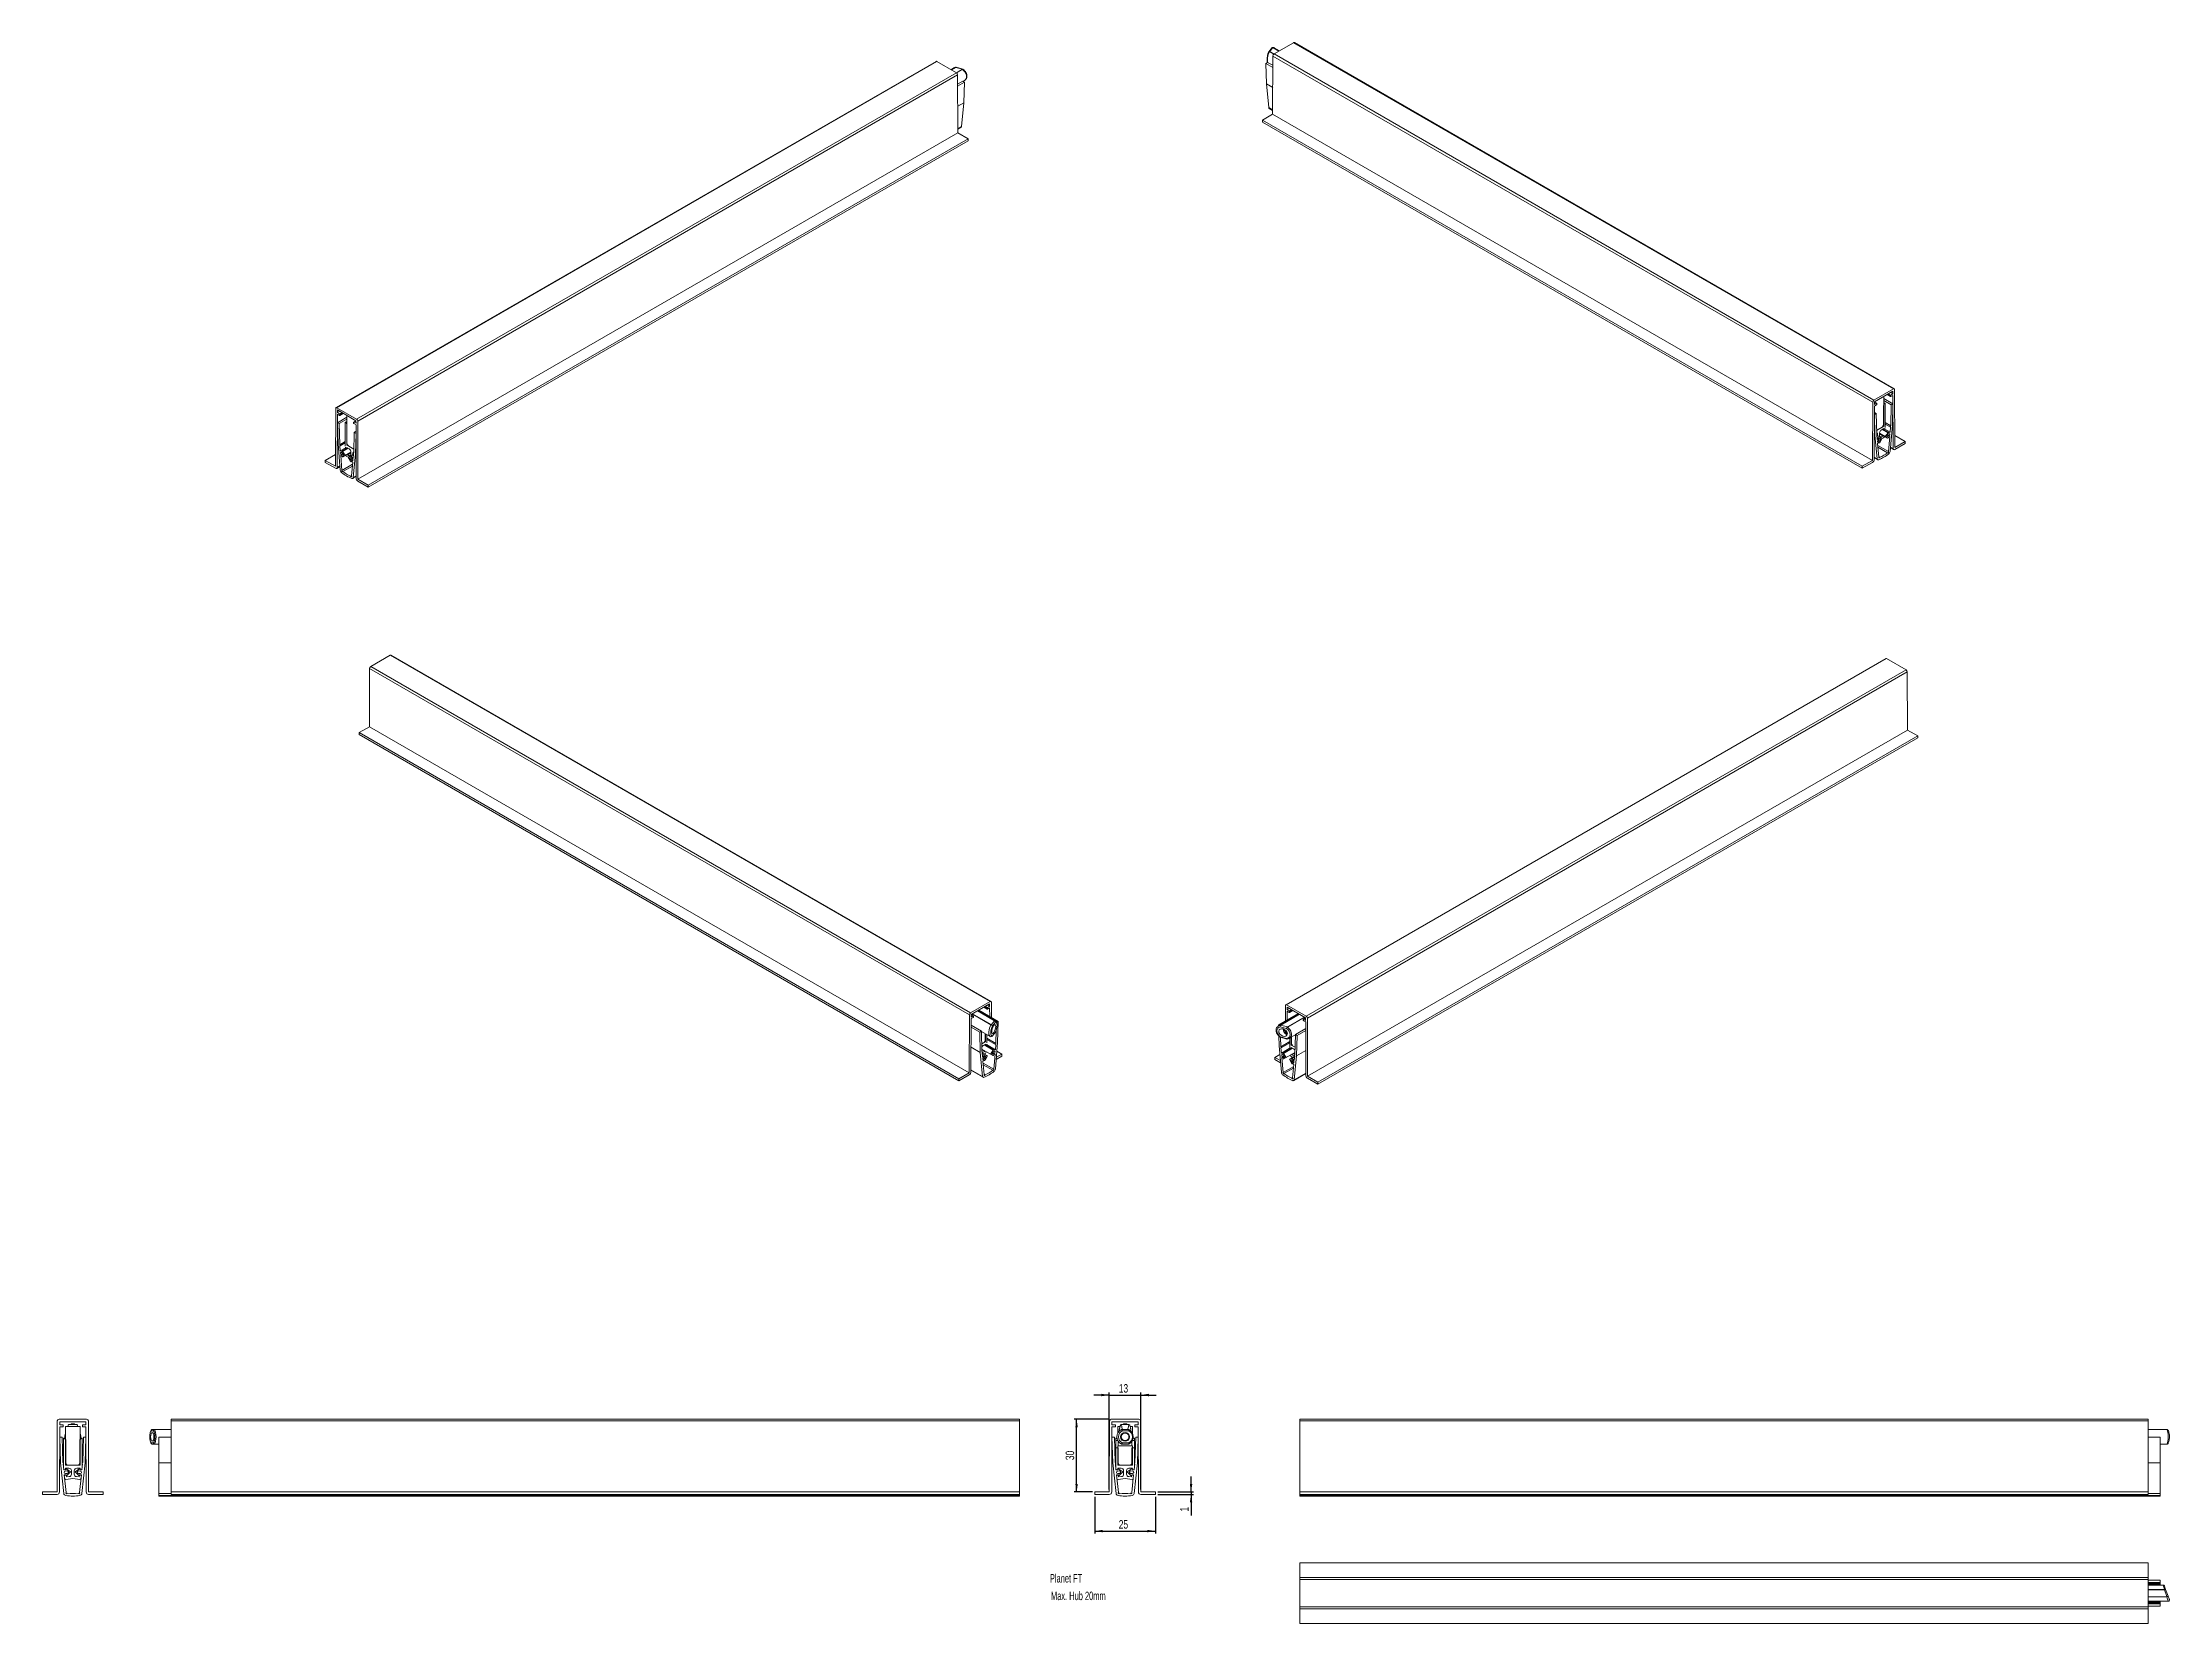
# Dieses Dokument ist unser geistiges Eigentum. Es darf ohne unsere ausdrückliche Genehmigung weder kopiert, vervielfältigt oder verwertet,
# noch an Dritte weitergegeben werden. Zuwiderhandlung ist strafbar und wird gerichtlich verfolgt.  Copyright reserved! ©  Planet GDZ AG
# Model space of a CAD drawing. Header units: millimetres. Extents: x -543 to 335, y 340 to 992.
import ezdxf

# ---------------------------------------------------------------- set-up
doc = ezdxf.new("R2010")
doc.units = ezdxf.units.MM
doc.layers.add('LINIEN-DÜNN', color=7, linetype='Continuous')
doc.styles.add('SLDTEXTSTYLE0', font='TXT', dxfattribs={"width": 0.605})
doc.styles.add('SLDTEXTSTYLE2', font='TXT', dxfattribs={"width": 0.75})
doc.dimstyles.new('SLDDIMSTYLE0', dxfattribs={"dimtxt": 3.5, "dimasz": 3.302, "dimexe": 0, "dimexo": 0.0625, "dimgap": 0.875, "dimtad": 1, "dimrnd": 1e-09, "dimzin": 12, "dimdsep": 46, "dimtxsty": 'SLDTEXTSTYLE2', "dimsah": 1, "dimcen": 0.09, "dimadec": 0, "dimazin": 0, "dimtfac": 1, "dimtofl": 0, "dimtmove": 0, "dimatfit": 3, "dimfxl": 1, "dimtolj": 1, "dimtzin": 12, "dimarcsym": 0})
doc.dimstyles.new('SLDDIMSTYLE1', dxfattribs={"dimtxt": 3.5, "dimasz": 3.302, "dimexe": 0, "dimexo": 0.0625, "dimgap": 0.875, "dimtad": 1, "dimrnd": 1e-09, "dimzin": 12, "dimdsep": 46, "dimtxsty": 'SLDTEXTSTYLE2', "dimsah": 1, "dimcen": 0.09, "dimadec": 0, "dimazin": 0, "dimtfac": 1, "dimtofl": 0, "dimtmove": 0, "dimatfit": 3, "dimfxl": 1, "dimtolj": 1, "dimtzin": 12, "dimarcsym": 0})
doc.dimstyles.new('SLDDIMSTYLE2', dxfattribs={"dimtxt": 3.5, "dimasz": 3.302, "dimexe": 0, "dimexo": 0.0625, "dimgap": 0.875, "dimtad": 1, "dimdec": 0, "dimrnd": 1e-09, "dimzin": 12, "dimdsep": 46, "dimtxsty": 'SLDTEXTSTYLE2', "dimsah": 1, "dimcen": 0.09, "dimadec": 0, "dimazin": 0, "dimtfac": 1, "dimtdec": 0, "dimtofl": 0, "dimtmove": 0, "dimatfit": 3, "dimfxl": 1, "dimtolj": 1, "dimtzin": 12, "dimarcsym": 0})

msp = doc.modelspace()

# ---------------------------------------------------------------- texts
at = {"color": 0, "linetype": 'Continuous', "lineweight": 0, "insert": (-127.175, 360.116), "char_height": 3.5, "attachment_point": 1, "style": 'SLDTEXTSTYLE0'}
msp.add_mtext('Planet FT', dxfattribs=at)
at = {"color": 7, "linetype": 'Continuous', "lineweight": 0, "insert": (-126.741, 352.859), "char_height": 3.5, "attachment_point": 1, "style": 'SLDTEXTSTYLE0'}
msp.add_mtext('Max. Hub 20mm', dxfattribs=at)

# ---------------------------------------------------------------- blocks, each defined once
blk = doc.blocks.new('*D2')
at = {"layer": 'LINIEN-DÜNN', "transparency": 16777216}
for p, q in [((-68.94, 393.97), (-68.94, 400.32)), ((-82.66, 393.97), (-67.94, 393.97)), ((-82.66, 392.97), (-67.94, 392.97)), ((-68.94, 393.97), (-68.94, 392.97)), ((-68.94, 392.97), (-68.94, 384.32))]:
    blk.add_line(p, q, dxfattribs=at)
for points in [[(-68.94, 393.97), (-68.43, 397.27), (-69.45, 397.27)], [(-68.94, 392.97), (-69.45, 389.67), (-68.43, 389.67)]]:
    blk.add_solid(points, dxfattribs=at)
at = {"layer": 'LINIEN-DÜNN', "transparency": 16777216, "insert": (-73.45, 385.91), "char_height": 3.5, "attachment_point": 1, "rotation": 90, "style": 'SLDTEXTSTYLE2'}
blk.add_mtext('1', dxfattribs=at)
blk = doc.blocks.new('*D3')
at = {"layer": 'LINIEN-DÜNN', "transparency": 16777216}
for p, q in [((-108.66, 391.97), (-108.66, 376.83)), ((-83.66, 391.97), (-83.66, 376.83)), ((-108.66, 377.83), (-83.66, 377.83))]:
    blk.add_line(p, q, dxfattribs=at)
for points in [[(-108.66, 377.83), (-105.36, 377.32), (-105.36, 378.34)], [(-83.66, 377.83), (-86.96, 378.34), (-86.96, 377.32)]]:
    blk.add_solid(points, dxfattribs=at)
at = {"layer": 'LINIEN-DÜNN', "transparency": 16777216, "insert": (-98.79, 382.34), "char_height": 3.5, "attachment_point": 1, "style": 'SLDTEXTSTYLE2'}
blk.add_mtext('25', dxfattribs=at)
blk = doc.blocks.new('*D4')
at = {"layer": 'LINIEN-DÜNN', "transparency": 16777216}
for p, q in [((-102.66, 433.97), (-109.01, 433.97)), ((-102.66, 394.97), (-102.66, 434.97)), ((-102.66, 433.97), (-89.66, 433.97)), ((-89.66, 394.97), (-89.66, 434.97)), ((-89.66, 433.97), (-83.31, 433.97))]:
    blk.add_line(p, q, dxfattribs=at)
for points in [[(-102.66, 433.97), (-105.96, 434.48), (-105.96, 433.46)], [(-89.66, 433.97), (-86.36, 433.46), (-86.36, 434.48)]]:
    blk.add_solid(points, dxfattribs=at)
at = {"layer": 'LINIEN-DÜNN', "transparency": 16777216, "insert": (-98.79, 438.48), "char_height": 3.5, "attachment_point": 1, "style": 'SLDTEXTSTYLE2'}
blk.add_mtext('13', dxfattribs=at)
blk = doc.blocks.new('*D5')
at = {"layer": 'LINIEN-DÜNN', "transparency": 16777216}
for p, q in [((-102.86, 423.97), (-117.17, 423.97)), ((-116.17, 393.97), (-116.17, 423.97)), ((-109.66, 393.97), (-117.17, 393.97))]:
    blk.add_line(p, q, dxfattribs=at)
for points in [[(-116.17, 423.97), (-116.68, 420.67), (-115.66, 420.67)], [(-116.17, 393.97), (-115.66, 397.27), (-116.68, 397.27)]]:
    blk.add_solid(points, dxfattribs=at)
at = {"layer": 'LINIEN-DÜNN', "transparency": 16777216, "insert": (-120.68, 407.1), "char_height": 3.5, "attachment_point": 1, "rotation": 90, "style": 'SLDTEXTSTYLE2'}
blk.add_mtext('30', dxfattribs=at)

# ---------------------------------------------------------------- dimensions: what is measured, and where the dimension line sits
at = {"layer": 'LINIEN-DÜNN'}
for base, p1, p2, dimstyle, picture, middle in [((-89.662, 433.973), (-102.658, 393.973), (-89.662, 393.973), 'SLDDIMSTYLE2', '*D4', (-96.204, 433.973)), ((-83.66, 377.828), (-108.66, 392.973), (-83.66, 392.973), 'SLDDIMSTYLE1', '*D3', (-96.204, 377.828))]:
    dim = msp.add_linear_dim(base=base, p1=p1, p2=p2, dimstyle=dimstyle, dxfattribs=at)
    dim.commit()
    dim.dimension.update_dxf_attribs({"geometry": picture, "text_midpoint": middle, "dimtype": 160})
for base, p1, p2, dimstyle, picture, middle in [((-116.173, 423.973), (-108.66, 393.973), (-101.861, 423.973), 'SLDDIMSTYLE1', '*D5', (-116.173, 409.681)), ((-68.941, 392.973), (-83.66, 393.973), (-83.66, 392.973), 'SLDDIMSTYLE0', '*D2', (-68.941, 387.203))]:
    dim = msp.add_linear_dim(base=base, p1=p1, p2=p2, angle=90, dimstyle=dimstyle, dxfattribs=at)
    dim.commit()
    dim.dimension.update_dxf_attribs({"geometry": picture, "text_midpoint": middle, "dimtype": 160})

# ---------------------------------------------------------------- linework, layer by layer
at = {"color": 7, "linetype": 'Continuous', "lineweight": 15}
for p, q in [((-34.724, 987.318), (-26.662, 991.972)), ((220.825, 849.101), (-26.662, 991.972)), ((221.175, 849.136), (-26.312, 992.007)), ((-174.149, 984.261), (-421.636, 841.39)), ((-173.799, 984.226), (-421.286, 841.355)), ((-173.799, 984.226), (-165.737, 979.572)), ((-37.345, 983.866), (-38.052, 983.432)), ((-35.233, 981.805), (-38.052, 983.432)), ((-38.052, 983.432), (-37.816, 974.972)), ((-35.23, 982.645), (-37.345, 983.866)), ((-35.577, 989.821), (-36.839, 988.259)), ((-36.533, 988.275), (-36.572, 988.288)), ((-36.535, 988.35), (-36.468, 988.331)), ((-35.174, 989.933), (-36.468, 988.331)), ((-35.391, 989.948), (-35.363, 989.955)), ((-35.288, 962.497), (-35.219, 986.463)), ((212.268, 843.592), (-35.219, 986.463)), ((-35.135, 989.917), (-35.174, 989.933)), ((-35.137, 989.962), (-35.07, 989.936)), ((-34.724, 987.318), (212.763, 844.447)), ((-32.47, 988.62), (-34.663, 989.885)), ((-413.224, 836.701), (-165.737, 979.572)), ((-165.242, 978.717), (-412.73, 835.845)), ((-166.836, 981.54), (-167.991, 980.873)), ((-166.099, 981.782), (-166.071, 981.801)), ((-166.071, 981.801), (-165.998, 981.834)), ((-165.992, 981.796), (-166.034, 981.763)), ((-163.259, 981.015), (-166.034, 981.763)), ((-163.142, 981.094), (-165.883, 981.831)), ((-165.242, 978.717), (-165.173, 954.75)), ((-165.231, 974.899), (-163.116, 976.12)), ((-165.229, 974.058), (-162.41, 975.686)), ((-163.286, 980.993), (-163.259, 981.015)), ((-163.179, 980.978), (-163.221, 980.937)), ((-162.41, 975.686), (-163.116, 976.12)), ((-162.975, 976.033), (-162.449, 976.336)), ((-162.645, 967.226), (-162.41, 975.686)), ((-35.257, 973.495), (-37.816, 974.972)), ((-37.816, 974.972), (-36.873, 965.173)), ((-165.205, 965.748), (-162.645, 967.226)), ((-163.589, 957.427), (-162.645, 967.226)), ((-165.177, 956.252), (-163.792, 957.052)), ((-39.532, 960.047), (-35.288, 962.497)), ((207.955, 817.175), (-39.532, 960.047)), ((-39.532, 959.23), (-39.532, 960.047)), ((207.955, 816.359), (-39.532, 959.23)), ((-36.669, 964.798), (-35.284, 963.999)), ((212.199, 819.625), (-35.288, 962.497)), ((-412.66, 811.879), (-165.173, 954.75)), ((-408.417, 809.429), (-160.929, 952.301)), ((-408.417, 808.613), (-160.929, 951.484)), ((-165.173, 954.75), (-160.929, 952.301)), ((-160.929, 952.301), (-160.929, 951.484)), ((212.199, 819.625), (212.268, 843.592)), ((212.763, 844.447), (220.825, 849.101)), ((212.97, 842.035), (213.853, 842.545)), ((212.971, 842.689), (212.974, 843.752)), ((213.853, 843.198), (212.971, 842.689)), ((212.974, 843.752), (220.614, 848.162)), ((213.928, 843.206), (212.978, 843.754)), ((213.959, 842.729), (213.959, 843.137)), ((216.688, 842.221), (217.183, 843.079)), ((216.794, 833.709), (216.794, 845.957)), ((220.617, 842.934), (216.794, 845.141)), ((219.91, 842.551), (216.794, 844.35)), ((217.354, 843.129), (216.794, 843.452)), ((216.794, 843.303), (217.183, 843.079)), ((217.254, 843.12), (217.183, 843.079)), ((217.395, 833.258), (217.395, 843.038)), ((218.206, 846.772), (219.66, 845.933)), ((219.629, 846.41), (219.629, 846.002)), ((219.91, 842.551), (219.678, 833.883)), ((219.697, 847.633), (220.617, 847.103)), ((220.617, 847.103), (219.735, 846.594)), ((219.735, 845.94), (220.619, 846.451)), ((220.617, 842.934), (219.91, 842.551)), ((220.381, 834.201), (220.617, 842.934)), ((220.614, 848.162), (220.617, 847.103)), ((220.619, 846.451), (220.682, 824.519)), ((221.32, 848.817), (221.389, 824.93)), ((-421.85, 817.184), (-421.781, 841.071)), ((-421.286, 841.355), (-413.224, 836.701)), ((-421.143, 816.773), (-421.08, 838.704)), ((-421.08, 838.704), (-420.196, 838.194)), ((-421.078, 839.357), (-421.075, 840.416)), ((-420.159, 839.887), (-421.078, 839.357)), ((-420.196, 838.847), (-421.078, 839.357)), ((-421.078, 835.188), (-417.255, 837.395)), ((-421.078, 835.188), (-420.843, 826.455)), ((-420.372, 834.805), (-421.078, 835.188)), ((-421.075, 840.416), (-413.436, 836.006)), ((-420.372, 834.805), (-417.255, 836.604)), ((-420.139, 826.137), (-420.372, 834.805)), ((-420.121, 838.187), (-418.667, 839.026)), ((-420.09, 838.255), (-420.09, 838.664)), ((-417.857, 835.292), (-417.857, 825.512)), ((-417.255, 835.706), (-417.815, 835.383)), ((-417.644, 835.333), (-417.715, 835.373)), ((-417.255, 835.557), (-417.644, 835.333)), ((-417.644, 835.333), (-417.149, 834.475)), ((-417.255, 838.211), (-417.255, 825.963)), ((-417.149, 834.475), (-417.149, 826.718)), ((-414.421, 835.391), (-414.421, 834.983)), ((-413.439, 836.008), (-414.39, 835.46)), ((-413.433, 834.943), (-414.315, 835.452)), ((-414.315, 834.799), (-413.431, 834.289)), ((-413.436, 836.006), (-413.433, 834.943)), ((-413.431, 834.289), (-413.368, 812.285)), ((-412.73, 835.845), (-412.66, 811.879)), ((212.906, 820.031), (212.97, 842.035)), ((212.971, 838.52), (212.959, 838.526)), ((213.678, 838.953), (212.962, 839.367)), ((213.678, 838.953), (212.971, 838.52)), ((212.971, 838.52), (213.207, 830.06)), ((213.91, 830.553), (213.678, 838.953)), ((213.869, 832.021), (216.794, 833.709)), ((216.688, 834.464), (216.688, 842.221)), ((219.678, 833.883), (217.395, 835.201)), ((219.603, 833.848), (217.395, 835.123)), ((219.56, 833.353), (217.395, 834.603)), ((219.438, 823.313), (220.381, 834.201)), ((219.603, 833.848), (219.56, 833.353)), ((219.678, 833.883), (219.603, 833.848)), ((-420.843, 826.455), (-419.899, 815.567)), ((-420.139, 826.137), (-417.857, 827.454)), ((-420.065, 826.102), (-420.139, 826.137)), ((-420.095, 825.64), (-420.022, 825.607)), ((-419.91, 823.504), (-420.095, 825.64)), ((-420.065, 826.102), (-417.857, 827.377)), ((-420.022, 825.607), (-420.065, 826.102)), ((-420.022, 825.607), (-417.857, 826.857)), ((-416.941, 824.801), (-419.322, 823.427)), ((-417.273, 824.993), (-416.266, 824.412)), ((-417.242, 824.639), (-417.273, 824.993)), ((-417.255, 825.963), (-414.331, 824.275)), ((-416.442, 825.493), (-414.331, 824.275)), ((-414.139, 831.207), (-414.371, 822.807)), ((-414.139, 831.207), (-413.423, 831.62)), ((-413.432, 830.774), (-414.139, 831.207)), ((-413.668, 822.313), (-413.432, 830.774)), ((-413.432, 830.774), (-413.421, 830.78)), ((213.207, 830.06), (212.935, 830.216)), ((213.207, 830.06), (214.15, 820.26)), ((213.869, 832.021), (215.981, 833.24)), ((213.985, 830.605), (213.907, 830.65)), ((213.985, 830.605), (213.91, 830.553)), ((213.955, 830.108), (214.028, 830.159)), ((214.139, 828.185), (213.955, 830.108)), ((216.154, 828.732), (213.966, 829.995)), ((214.028, 830.159), (213.985, 830.605)), ((214.667, 828.553), (214.071, 828.897)), ((214.667, 828.553), (214.139, 828.185)), ((214.248, 830.443), (214.248, 829.832)), ((214.294, 826.573), (214.822, 826.941)), ((214.833, 820.967), (214.294, 826.573)), ((218.755, 823.231), (214.372, 825.761)), ((218.406, 822.753), (214.441, 825.042)), ((215.089, 828.417), (214.574, 828.039)), ((214.648, 827.27), (215.166, 827.613)), ((214.761, 826.899), (214.883, 826.829)), ((216.154, 828.732), (214.997, 828.972)), ((215.097, 829.737), (215.097, 830.933)), ((217.434, 829.471), (215.097, 830.82)), ((215.097, 830.772), (218.405, 828.862)), ((216.545, 829.662), (215.097, 830.498)), ((215.49, 828.268), (215.157, 828.46)), ((215.186, 827.007), (216.154, 828.732)), ((216.545, 829.662), (215.73, 829.29)), ((215.804, 832.158), (216.811, 832.739)), ((216.72, 828.93), (216.109, 828.652)), ((218.86, 831.173), (216.479, 832.547)), ((216.568, 829.923), (216.545, 829.662)), ((216.781, 832.385), (216.78, 832.374)), ((216.811, 832.739), (216.781, 832.385)), ((216.928, 832.288), (216.945, 832.3)), ((216.945, 832.3), (217.179, 832.478)), ((219.449, 831.25), (217.234, 832.528)), ((218.591, 831.047), (217.434, 829.471)), ((217.434, 829.471), (218.402, 828.864)), ((218.422, 829.492), (218.94, 829.747)), ((219.014, 830.601), (218.499, 830.386)), ((219.294, 829.459), (218.755, 823.231)), ((218.766, 829.218), (219.294, 829.459)), ((219.449, 831.25), (218.921, 831.009)), ((219.633, 833.387), (219.449, 831.25)), ((219.56, 833.353), (219.633, 833.387)), ((219.569, 824.826), (220.889, 824.064)), ((225.633, 827.38), (221.375, 829.838)), ((221.389, 824.93), (225.633, 827.38)), ((221.389, 824.114), (225.633, 826.564)), ((225.633, 827.38), (225.633, 826.564)), ((-426.094, 819.634), (-421.836, 822.092)), ((-426.094, 818.818), (-426.094, 819.634)), ((-426.094, 819.634), (-421.85, 817.184)), ((-426.094, 818.818), (-421.85, 816.368)), ((-421.351, 816.318), (-420.03, 817.08)), ((-419.91, 823.504), (-417.695, 824.782)), ((-419.383, 823.263), (-419.91, 823.504)), ((-419.755, 821.713), (-419.228, 821.472)), ((-419.217, 815.485), (-419.755, 821.713)), ((-418.961, 822.64), (-419.475, 822.855)), ((-419.401, 822.001), (-418.883, 821.746)), ((-419.217, 815.485), (-414.834, 818.015)), ((-417.895, 821.725), (-419.052, 823.301)), ((-418.868, 815.007), (-414.903, 817.296)), ((-418.867, 821.116), (-415.558, 823.026)), ((-418.864, 821.118), (-417.895, 821.725)), ((-417.895, 821.725), (-415.558, 823.074)), ((-417.64, 824.732), (-417.407, 824.554)), ((-417.407, 824.554), (-417.389, 824.542)), ((-417.242, 824.628), (-417.242, 824.639)), ((-416.57, 820.906), (-417.181, 821.184)), ((-417.007, 821.916), (-417.029, 822.177)), ((-417.007, 821.916), (-415.558, 822.752)), ((-416.192, 821.544), (-417.007, 821.916)), ((-416.615, 820.986), (-414.427, 822.249)), ((-415.459, 821.226), (-416.615, 820.986)), ((-416.615, 820.986), (-415.647, 819.261)), ((-415.951, 820.522), (-415.619, 820.714)), ((-415.627, 819.867), (-415.11, 819.524)), ((-415.558, 823.187), (-415.558, 821.991)), ((-415.036, 820.293), (-415.55, 820.671)), ((-415.344, 819.083), (-415.223, 819.153)), ((-414.756, 818.826), (-415.294, 813.221)), ((-415.283, 819.195), (-414.756, 818.826)), ((-415.128, 820.807), (-414.532, 821.151)), ((-414.601, 820.439), (-415.128, 820.807)), ((-414.71, 822.086), (-414.71, 822.697)), ((-414.612, 812.514), (-413.668, 822.313)), ((-414.416, 822.362), (-414.601, 820.439)), ((-414.446, 822.859), (-414.489, 822.413)), ((-414.489, 822.413), (-414.416, 822.362)), ((-414.446, 822.859), (-414.369, 822.904)), ((-414.371, 822.807), (-414.446, 822.859)), ((-413.668, 822.313), (-413.397, 822.47)), ((207.955, 817.175), (212.199, 819.625)), ((207.955, 816.359), (212.199, 818.809)), ((207.955, 816.359), (207.955, 817.175)), ((212.908, 820.72), (214.354, 819.886)), ((215.182, 820.892), (214.82, 821.101)), ((-415.643, 813.146), (-415.281, 813.355)), ((-414.815, 812.14), (-413.37, 812.974)), ((-412.66, 811.879), (-408.417, 809.429)), ((-412.66, 811.062), (-408.417, 808.613)), ((-408.417, 809.429), (-408.417, 808.613)), ((-399.307, 739.217), (-407.369, 734.563)), ((-151.82, 596.346), (-399.307, 739.217)), ((-151.47, 596.38), (-398.957, 739.252)), ((217.62, 737.878), (-29.867, 595.007)), ((217.97, 737.843), (-29.517, 594.972)), ((226.032, 733.189), (217.97, 737.843)), ((-407.864, 733.708), (-407.933, 709.741)), ((-160.377, 590.836), (-407.864, 733.708)), ((-407.369, 734.563), (-159.882, 591.692)), ((-21.455, 590.318), (226.032, 733.189)), ((226.527, 732.334), (-20.96, 589.462)), ((226.596, 708.367), (226.527, 732.334)), ((-407.933, 709.741), (-412.177, 707.291)), ((-412.177, 707.291), (-164.689, 564.42)), ((-412.177, 707.291), (-412.177, 706.475)), ((-412.177, 706.475), (-164.689, 563.603)), ((-407.933, 709.741), (-160.446, 566.87)), ((226.596, 708.367), (-20.891, 565.496)), ((230.84, 705.918), (-16.647, 563.046)), ((230.84, 705.101), (-16.647, 562.23)), ((230.84, 705.918), (226.596, 708.367)), ((230.84, 705.101), (230.84, 705.918)), ((-160.377, 590.836), (-160.446, 566.87)), ((-151.82, 596.346), (-159.882, 591.692)), ((-159.675, 589.279), (-159.739, 567.275)), ((-158.791, 589.79), (-159.675, 589.279)), ((-159.67, 590.997), (-159.673, 589.934)), ((-159.673, 589.934), (-158.791, 590.443)), ((-152.031, 595.407), (-159.67, 590.997)), ((-158.716, 590.45), (-159.667, 590.999)), ((-158.685, 590.382), (-158.685, 589.973)), ((-149.569, 588.34), (-156.92, 592.584)), ((-156.558, 592.794), (-148.492, 588.137)), ((-154.439, 594.017), (-152.985, 593.177)), ((-153.016, 593.246), (-153.016, 593.654)), ((-152.028, 594.347), (-152.947, 594.878)), ((-152.91, 593.838), (-152.028, 594.347)), ((-152.026, 593.695), (-152.91, 593.185)), ((-152.028, 594.347), (-152.031, 595.407)), ((-152.016, 590.171), (-152.026, 593.695)), ((-151.37, 586.79), (-150.076, 588.393)), ((-151.306, 589.762), (-151.325, 596.062)), ((-150.009, 588.364), (-150.076, 588.393)), ((-150.011, 588.412), (-149.972, 588.393)), ((-149.199, 587.755), (-148.492, 588.137)), ((-148.492, 588.137), (-148.728, 579.405)), ((-24.779, 591.42), (-32.845, 586.764)), ((-24.416, 591.211), (-32.805, 586.368)), ((-30.012, 594.688), (-30.03, 588.388)), ((-21.455, 590.318), (-29.517, 594.972)), ((-29.311, 592.321), (-29.321, 588.798)), ((-28.427, 591.811), (-29.311, 592.321)), ((-29.306, 594.033), (-29.309, 592.974)), ((-29.309, 592.974), (-28.389, 593.504)), ((-29.309, 592.974), (-28.427, 592.464)), ((-21.666, 589.623), (-29.306, 594.033)), ((-28.352, 591.804), (-26.898, 592.643)), ((-28.321, 592.281), (-28.321, 591.872)), ((-22.651, 588.6), (-22.651, 589.008)), ((-21.67, 589.625), (-22.62, 589.077)), ((-22.545, 589.069), (-21.663, 588.56)), ((-21.662, 587.906), (-22.545, 588.416)), ((-21.663, 588.56), (-21.666, 589.623)), ((-21.598, 565.902), (-21.662, 587.906)), ((-20.891, 565.496), (-20.96, 589.462)), ((-159.685, 585.771), (-156.138, 583.723)), ((-159.683, 586.611), (-155.431, 584.157)), ((-156.138, 583.723), (-155.431, 584.157)), ((-155.902, 575.263), (-156.138, 583.723)), ((-155.431, 584.157), (-155.199, 575.756)), ((-155.427, 583.986), (-151.881, 581.939)), ((-153.729, 579.729), (-155.284, 578.831)), ((-154.542, 579.259), (-155.284, 578.831)), ((-153.835, 583.067), (-153.835, 580.484)), ((-153.729, 583.006), (-153.729, 579.729)), ((-153.128, 582.659), (-153.128, 579.278)), ((-153.128, 581.22), (-149.431, 579.086)), ((-153.128, 581.143), (-149.506, 579.052)), ((-153.128, 580.623), (-149.549, 578.557)), ((-151.407, 586.728), (-151.474, 586.751)), ((-151.409, 586.806), (-151.37, 586.79)), ((-150.967, 582.003), (-149.705, 583.565)), ((-149.656, 587.821), (-150.887, 586.297)), ((-150.887, 582.214), (-149.656, 583.738)), ((-149.707, 583.569), (-149.667, 583.635)), ((-148.728, 579.405), (-149.671, 568.516)), ((-149.431, 579.086), (-149.281, 584.701)), ((-32.833, 586.351), (-32.845, 586.764)), ((-32.845, 586.764), (-32.47, 586.561)), ((-32.609, 578.031), (-32.719, 582.121)), ((-29.503, 585.191), (-32.143, 585.901)), ((-32.143, 581.818), (-29.503, 581.108)), ((-32.112, 581.611), (-29.372, 580.873)), ((-32.075, 586.593), (-32.033, 586.63)), ((-32.009, 581.583), (-31.906, 577.713)), ((-31.968, 586.611), (-31.996, 586.588)), ((-31.996, 586.588), (-29.22, 585.841)), ((-28.208, 579.847), (-31.906, 577.713)), ((-28.208, 579.77), (-31.831, 577.678)), ((-28.208, 579.25), (-31.788, 577.183)), ((-30.361, 584.794), (-30.485, 584.723)), ((-30.209, 584.011), (-29.734, 584.286)), ((-29.458, 583.914), (-30.169, 583.504)), ((-29.31, 583.611), (-29.704, 583.384)), ((-29.262, 585.797), (-29.22, 585.841)), ((-29.155, 585.785), (-29.183, 585.76)), ((-28.418, 581.164), (-25.91, 582.612)), ((-28.208, 581.305), (-28.208, 581.332)), ((-28.208, 577.886), (-28.208, 581.285)), ((-27.607, 578.355), (-27.607, 581.632)), ((-27.501, 579.111), (-27.501, 581.693)), ((-26.138, 574.383), (-25.905, 582.783)), ((-21.654, 585.238), (-25.905, 582.783)), ((-25.905, 582.783), (-25.199, 582.35)), ((-25.199, 582.35), (-25.435, 573.889)), ((-21.651, 584.397), (-25.199, 582.35)), ((-159.709, 577.461), (-155.902, 575.263)), ((-154.959, 565.464), (-155.902, 575.263)), ((-155.226, 576.724), (-151.675, 574.675)), ((-155.224, 576.675), (-150.704, 574.066)), ((-155.217, 576.397), (-153.978, 575.682)), ((-155.202, 575.853), (-155.124, 575.809)), ((-155.199, 575.756), (-155.124, 575.809)), ((-155.081, 575.363), (-155.154, 575.312)), ((-155.154, 575.312), (-154.97, 573.388)), ((-155.144, 575.199), (-152.955, 573.936)), ((-155.124, 575.809), (-155.081, 575.363)), ((-155.038, 574.101), (-154.442, 573.757)), ((-154.97, 573.388), (-154.442, 573.757)), ((-154.287, 572.145), (-154.815, 571.776)), ((-154.815, 571.776), (-154.276, 566.17)), ((-154.793, 575.31), (-153.978, 575.682)), ((-154.737, 570.965), (-150.354, 568.435)), ((-153.712, 578.759), (-154.719, 578.178)), ((-154.535, 573.242), (-154.02, 573.621)), ((-153.943, 572.816), (-154.461, 572.473)), ((-154.348, 572.102), (-154.226, 572.032)), ((-154.311, 574.719), (-153.803, 574.95)), ((-154.112, 574.176), (-152.955, 573.936)), ((-150.249, 576.376), (-154.044, 578.567)), ((-153.978, 575.682), (-153.955, 575.943)), ((-153.952, 573.663), (-153.619, 573.471)), ((-152.955, 573.936), (-153.923, 572.211)), ((-153.743, 578.394), (-153.742, 578.405)), ((-153.742, 578.405), (-153.712, 578.759)), ((-153.578, 578.32), (-153.595, 578.308)), ((-153.344, 578.498), (-153.578, 578.32)), ((-153.29, 578.548), (-149.661, 576.453)), ((-151.675, 574.675), (-150.518, 576.25)), ((-150.707, 574.068), (-151.675, 574.675)), ((-150.169, 574.951), (-150.687, 574.696)), ((-150.61, 575.589), (-150.096, 575.805)), ((-150.354, 568.435), (-149.815, 574.662)), ((-149.815, 574.662), (-150.343, 574.422)), ((-150.188, 576.213), (-149.661, 576.453)), ((-149.661, 576.453), (-149.476, 578.59)), ((-149.549, 578.557), (-149.506, 579.052)), ((-149.476, 578.59), (-149.549, 578.557)), ((-149.506, 579.052), (-149.431, 579.086)), ((-147.012, 573.808), (-149.329, 572.471)), ((-147.012, 574.625), (-149.254, 573.33)), ((-149.041, 575.796), (-147.012, 574.625)), ((-147.012, 573.808), (-147.012, 574.625)), ((-32.296, 574.422), (-34.325, 573.251)), ((-34.325, 573.251), (-34.325, 572.435)), ((-32.082, 571.957), (-34.325, 573.251)), ((-32.008, 571.097), (-34.325, 572.435)), ((-31.665, 567.143), (-32.609, 578.031)), ((-31.906, 577.713), (-31.831, 577.678)), ((-31.788, 577.183), (-31.861, 577.216)), ((-31.861, 577.216), (-31.676, 575.08)), ((-31.831, 577.678), (-31.788, 577.183)), ((-28.047, 577.175), (-31.676, 575.08)), ((-31.676, 575.08), (-31.149, 574.839)), ((-30.994, 573.048), (-31.521, 573.289)), ((-31.521, 573.289), (-30.983, 567.061)), ((-31.241, 574.431), (-30.727, 574.216)), ((-30.65, 573.322), (-31.167, 573.577)), ((-27.293, 577.194), (-31.088, 575.003)), ((-30.819, 574.877), (-29.662, 573.301)), ((-30.633, 572.692), (-26.112, 575.302)), ((-29.662, 573.301), (-30.63, 572.694)), ((-26.111, 575.351), (-29.662, 573.301)), ((-26.193, 573.825), (-28.382, 572.562)), ((-28.382, 572.562), (-27.225, 572.802)), ((-27.413, 570.837), (-28.382, 572.562)), ((-28.17, 577.443), (-28.208, 577.886)), ((-27.759, 576.947), (-27.992, 577.124)), ((-27.885, 574.145), (-27.896, 574.272)), ((-27.741, 576.935), (-27.759, 576.947)), ((-27.385, 572.29), (-27.717, 572.098)), ((-26.617, 576.804), (-27.625, 577.385)), ((-27.625, 577.385), (-27.594, 577.032)), ((-26.053, 577.458), (-27.607, 578.355)), ((-27.594, 577.032), (-27.593, 577.02)), ((-27.533, 573.577), (-27.025, 573.345)), ((-26.876, 571.1), (-27.394, 571.443)), ((-27.381, 574.569), (-27.359, 574.308)), ((-26.12, 575.024), (-27.359, 574.308)), ((-27.359, 574.308), (-26.544, 573.937)), ((-27.316, 572.247), (-26.802, 571.869)), ((-27.11, 570.659), (-26.989, 570.729)), ((-27.06, 564.797), (-26.522, 570.402)), ((-26.522, 570.402), (-27.049, 570.771)), ((-26.299, 572.727), (-26.894, 572.383)), ((-26.894, 572.383), (-26.367, 572.015)), ((-26.053, 577.458), (-26.794, 577.886)), ((-25.435, 573.889), (-26.378, 564.09)), ((-26.367, 572.015), (-26.182, 573.938)), ((-26.255, 573.989), (-26.212, 574.435)), ((-26.182, 573.938), (-26.255, 573.989)), ((-26.135, 574.48), (-26.212, 574.435)), ((-26.212, 574.435), (-26.138, 574.383)), ((-21.627, 576.087), (-25.435, 573.889)), ((-160.446, 566.87), (-164.689, 564.42)), ((-160.446, 566.053), (-164.689, 563.603)), ((-164.689, 564.42), (-164.689, 563.603)), ((-159.737, 567.965), (-154.756, 565.089)), ((-154.668, 570.246), (-150.703, 567.957)), ((-154.289, 566.304), (-153.927, 566.095)), ((-26.6, 569.591), (-30.983, 567.061)), ((-26.669, 568.872), (-30.634, 566.583)), ((-27.048, 564.931), (-27.409, 564.722)), ((-26.581, 563.716), (-21.6, 566.591)), ((-16.647, 563.046), (-20.891, 565.496)), ((-16.647, 562.23), (-20.891, 564.68)), ((-16.647, 562.23), (-16.647, 563.046)), ((-536.746, 393.973), (-536.648, 423.275)), ((-535.948, 423.973), (-524.547, 423.973)), ((-535.654, 421.673), (-535.649, 422.973)), ((-534.406, 421.673), (-535.654, 421.673)), ((-535.649, 422.973), (-524.846, 422.973)), ((-534.256, 421.023), (-534.256, 421.523)), ((-532.309, 420.973), (-532.17, 421.492)), ((-531.854, 421.823), (-528.641, 421.823)), ((-530.948, 422.023), (-530.948, 421.823)), ((-530.948, 422.023), (-529.548, 422.023)), ((-529.548, 422.023), (-529.548, 421.823)), ((-528.325, 421.492), (-528.186, 420.973)), ((-526.239, 421.523), (-526.239, 421.023)), ((-524.842, 421.673), (-526.089, 421.673)), ((-524.846, 422.973), (-524.842, 421.673)), ((-523.847, 423.275), (-523.749, 393.973)), ((-489.722, 423.973), (-139.722, 423.973)), ((-489.722, 423.275), (-489.722, 423.973)), ((-139.722, 423.275), (-489.722, 423.275)), ((-489.722, 393.973), (-489.722, 423.275)), ((-139.722, 423.973), (-139.722, 423.275)), ((-139.722, 393.973), (-139.722, 423.275)), ((-102.561, 423.275), (-102.658, 393.973)), ((-90.459, 423.973), (-101.861, 423.973)), ((-101.562, 422.973), (-101.566, 421.673)), ((-101.566, 421.673), (-100.319, 421.673)), ((-90.758, 422.973), (-101.562, 422.973)), ((-100.169, 421.523), (-100.169, 421.023)), ((-97.766, 421.823), (-98.082, 421.492)), ((-94.554, 421.823), (-97.766, 421.823)), ((-96.86, 422.023), (-96.86, 421.823)), ((-96.86, 422.023), (-95.46, 422.023)), ((-95.46, 422.023), (-95.46, 421.823)), ((-94.237, 421.492), (-94.554, 421.823)), ((-92.151, 421.023), (-92.151, 421.523)), ((-92.001, 421.673), (-90.754, 421.673)), ((-90.754, 421.673), (-90.758, 422.973)), ((-89.662, 393.973), (-89.759, 423.275)), ((-24.104, 423.973), (325.896, 423.973)), ((-24.104, 423.275), (-24.104, 423.973)), ((325.896, 423.275), (-24.104, 423.275)), ((-24.104, 423.275), (-24.104, 393.973)), ((325.896, 423.973), (325.896, 423.275)), ((325.896, 423.275), (325.896, 393.973)), ((-535.746, 393.97), (-535.656, 420.873)), ((-535.656, 420.873), (-534.406, 420.873)), ((-534.655, 416.598), (-535.654, 416.567)), ((-535.654, 416.567), (-535.32, 406.039)), ((-534.326, 406.146), (-534.655, 416.598)), ((-534.098, 415.973), (-534.098, 403.996)), ((-533.798, 416.173), (-533.898, 416.173)), ((-533.798, 416.173), (-533.098, 415.473)), ((-527.248, 420.973), (-533.248, 420.973)), ((-533.248, 420.973), (-533.248, 404.973)), ((-533.098, 415.473), (-533.098, 405.973)), ((-527.398, 415.473), (-526.698, 416.173)), ((-527.398, 405.973), (-527.398, 415.473)), ((-527.248, 404.973), (-527.248, 420.973)), ((-526.598, 416.173), (-526.698, 416.173)), ((-526.398, 403.996), (-526.398, 415.973)), ((-525.84, 416.598), (-526.169, 406.146)), ((-526.089, 420.873), (-524.839, 420.873)), ((-524.841, 416.567), (-525.84, 416.598)), ((-525.175, 406.039), (-524.841, 416.567)), ((-524.839, 420.873), (-524.749, 393.97)), ((-496.943, 419.223), (-497.939, 419.223)), ((-497.939, 414.223), (-496.943, 414.223)), ((-497.493, 419.723), (-496.446, 419.723)), ((-496.446, 413.723), (-497.493, 413.723)), ((-496.523, 419.717), (-496.446, 419.723)), ((-496.446, 413.723), (-496.523, 413.729)), ((-496.446, 419.701), (-496.493, 419.697)), ((-496.493, 413.749), (-496.446, 413.745)), ((-496.446, 419.701), (-496.446, 419.723)), ((-496.446, 419.723), (-489.722, 419.723)), ((-496.446, 413.723), (-496.446, 413.745)), ((-494.722, 413.723), (-496.446, 413.723)), ((-489.722, 416.598), (-494.722, 416.598)), ((-494.722, 416.598), (-494.722, 416.567)), ((-489.722, 416.567), (-494.722, 416.567)), ((-494.722, 416.567), (-494.722, 406.039)), ((-101.569, 420.873), (-101.658, 393.97)), ((-100.319, 420.873), (-101.569, 420.873)), ((-101.566, 416.567), (-100.567, 416.598)), ((-101.233, 406.039), (-101.566, 416.567)), ((-100.567, 416.598), (-100.239, 406.146)), ((-100.01, 415.973), (-100.01, 415.173)), ((-100.01, 415.173), (-99.01, 415.173)), ((-100.01, 415.173), (-100.01, 412.173)), ((-99.81, 416.173), (-99.71, 416.173)), ((-99.71, 416.173), (-99.397, 415.86)), ((-99.16, 420.973), (-98.221, 420.973)), ((-99.16, 418.214), (-99.16, 420.973)), ((-99.16, 404.973), (-99.16, 412.973)), ((-99.16, 412.973), (-93.16, 412.973)), ((-99.01, 414.962), (-99.01, 412.973)), ((-97.677, 419.703), (-97.695, 419.701)), ((-97.695, 413.745), (-97.677, 413.743)), ((-97.603, 419.723), (-97.595, 419.723)), ((-97.595, 413.723), (-97.603, 413.723)), ((-97.595, 419.723), (-94.717, 419.723)), ((-94.717, 413.723), (-97.595, 413.723)), ((-94.62, 419.223), (-97.357, 419.223)), ((-97.357, 414.223), (-94.62, 414.223)), ((-94.699, 419.717), (-94.717, 419.723)), ((-94.717, 413.723), (-94.699, 413.729)), ((-94.625, 419.701), (-94.617, 419.697)), ((-94.617, 413.749), (-94.625, 413.745)), ((-94.098, 420.973), (-93.16, 420.973)), ((-93.31, 412.973), (-93.31, 414.962)), ((-93.16, 420.973), (-93.16, 418.214)), ((-93.16, 412.973), (-93.16, 404.973)), ((-92.923, 415.86), (-92.61, 416.173)), ((-92.61, 416.173), (-92.51, 416.173)), ((-92.31, 415.173), (-92.31, 415.973)), ((-92.31, 412.173), (-92.31, 415.173)), ((-92.081, 406.146), (-91.753, 416.598)), ((-90.751, 420.873), (-92.001, 420.873)), ((-91.753, 416.598), (-90.753, 416.567)), ((-90.753, 416.567), (-91.087, 406.039)), ((-90.662, 393.97), (-90.751, 420.873)), ((325.896, 419.723), (333.62, 419.723)), ((325.896, 416.598), (330.896, 416.598)), ((325.896, 416.567), (330.896, 416.567)), ((330.896, 416.567), (330.896, 416.598)), ((330.896, 406.039), (330.896, 416.567)), ((333.62, 413.723), (330.896, 413.723)), ((333.62, 419.723), (333.667, 419.723)), ((333.62, 419.723), (333.62, 419.701)), ((333.697, 419.703), (333.62, 419.701)), ((333.62, 413.745), (333.697, 413.743)), ((333.62, 413.745), (333.62, 413.723)), ((333.667, 413.723), (333.62, 413.723)), ((-535.32, 406.039), (-533.986, 393.371)), ((-534.22, 406.157), (-534.326, 406.146)), ((-534.263, 405.57), (-534.16, 405.581)), ((-534.002, 403.084), (-534.263, 405.57)), ((-534.16, 405.581), (-534.22, 406.157)), ((-533.229, 403.362), (-533.272, 403.773)), ((-533.272, 403.773), (-531.848, 403.773)), ((-533.248, 404.973), (-527.248, 404.973)), ((-532.098, 404.973), (-528.398, 404.973)), ((-528.648, 403.773), (-527.223, 403.773)), ((-527.223, 403.773), (-527.266, 403.362)), ((-526.509, 393.371), (-525.175, 406.039)), ((-526.232, 405.57), (-526.493, 403.084)), ((-526.275, 406.157), (-526.335, 405.581)), ((-526.335, 405.581), (-526.232, 405.57)), ((-526.169, 406.146), (-526.275, 406.157)), ((-489.722, 406.039), (-494.722, 406.039)), ((-494.722, 406.039), (-494.722, 393.371)), ((-99.899, 393.371), (-101.233, 406.039)), ((-100.239, 406.146), (-100.133, 406.157)), ((-100.072, 405.581), (-100.175, 405.57)), ((-100.175, 405.57), (-99.914, 403.084)), ((-100.133, 406.157), (-100.072, 405.581)), ((-100.01, 403.996), (-100.01, 412.173)), ((-100.01, 412.173), (-99.01, 412.173)), ((-97.76, 403.773), (-99.184, 403.773)), ((-99.184, 403.773), (-99.141, 403.362)), ((-93.16, 404.973), (-99.16, 404.973)), ((-99.01, 405.973), (-99.01, 412.173)), ((-94.31, 404.973), (-98.01, 404.973)), ((-93.135, 403.773), (-94.56, 403.773)), ((-93.31, 412.173), (-93.31, 405.973)), ((-93.31, 412.173), (-92.31, 412.173)), ((-93.179, 403.362), (-93.135, 403.773)), ((-91.087, 406.039), (-92.421, 393.371)), ((-92.406, 403.084), (-92.144, 405.57)), ((-92.31, 412.173), (-92.31, 403.996)), ((-92.248, 405.581), (-92.187, 406.157)), ((-92.144, 405.57), (-92.248, 405.581)), ((-92.187, 406.157), (-92.081, 406.146)), ((325.896, 406.039), (330.896, 406.039)), ((330.896, 393.371), (330.896, 406.039)), ((-533.256, 403.162), (-534.002, 403.084)), ((-533.792, 403.193), (-533.461, 403.141)), ((-533.783, 401), (-533.037, 401.078)), ((-533.021, 393.754), (-533.783, 401)), ((-533.233, 400.989), (-533.548, 400.868)), ((-532.659, 402.697), (-533.386, 402.598)), ((-533.282, 401.604), (-532.55, 401.657)), ((-533.229, 403.322), (-533.229, 403.362)), ((-530.248, 399.477), (-533.143, 399.173)), ((-532.896, 400.193), (-532.962, 400.823)), ((-531.743, 400.314), (-532.896, 400.193)), ((-531.153, 402.33), (-532.789, 403.442)), ((-532.522, 400.902), (-531.153, 402.33)), ((-530.848, 402.773), (-530.848, 401.308)), ((-527.352, 399.173), (-530.248, 399.477)), ((-529.648, 401.308), (-529.648, 402.773)), ((-527.706, 403.442), (-529.342, 402.33)), ((-529.342, 402.33), (-527.973, 400.902)), ((-527.599, 400.193), (-528.752, 400.314)), ((-527.945, 401.657), (-527.213, 401.604)), ((-527.109, 402.598), (-527.836, 402.697)), ((-527.533, 400.823), (-527.599, 400.193)), ((-526.712, 401), (-527.474, 393.754)), ((-527.458, 401.078), (-526.712, 401)), ((-527.266, 403.362), (-527.266, 403.322)), ((-526.947, 400.868), (-527.262, 400.989)), ((-526.493, 403.084), (-527.239, 403.162)), ((-527.034, 403.141), (-526.703, 403.193)), ((-99.914, 403.084), (-99.168, 403.162)), ((-99.374, 403.141), (-99.704, 403.193)), ((-98.949, 401.078), (-99.695, 401)), ((-99.695, 401), (-98.933, 393.754)), ((-99.46, 400.868), (-99.145, 400.989)), ((-99.299, 402.598), (-98.571, 402.697)), ((-98.462, 401.657), (-99.194, 401.604)), ((-99.141, 403.362), (-99.141, 403.322)), ((-99.055, 399.173), (-96.16, 399.477)), ((-98.874, 400.823), (-98.808, 400.193)), ((-98.808, 400.193), (-97.655, 400.314)), ((-98.701, 403.442), (-97.065, 402.33)), ((-97.065, 402.33), (-98.434, 400.902)), ((-96.76, 401.308), (-96.76, 402.773)), ((-96.16, 399.477), (-93.265, 399.173)), ((-95.56, 402.773), (-95.56, 401.308)), ((-95.255, 402.33), (-93.619, 403.442)), ((-93.886, 400.902), (-95.255, 402.33)), ((-94.664, 400.314), (-93.512, 400.193)), ((-93.125, 401.604), (-93.858, 401.657)), ((-93.748, 402.697), (-93.021, 402.598)), ((-93.512, 400.193), (-93.445, 400.823)), ((-93.386, 393.754), (-92.625, 401)), ((-92.625, 401), (-93.371, 401.078)), ((-93.179, 403.322), (-93.179, 403.362)), ((-93.175, 400.989), (-92.86, 400.868)), ((-93.152, 403.162), (-92.406, 403.084)), ((-92.615, 403.193), (-92.946, 403.141)), ((-542.748, 392.973), (-542.748, 393.973)), ((-542.748, 393.973), (-536.746, 393.973)), ((-542.748, 392.973), (-536.746, 392.973)), ((-523.749, 393.973), (-517.748, 393.973)), ((-523.749, 392.973), (-517.748, 392.973)), ((-517.748, 393.973), (-517.748, 392.973)), ((-494.722, 393.371), (-494.722, 392.486)), ((-139.722, 392.486), (-494.722, 392.486)), ((-494.722, 392.486), (-494.722, 392.281)), ((-494.722, 392.281), (-139.722, 392.281)), ((-139.722, 393.973), (-489.722, 393.973)), ((-489.722, 392.973), (-489.722, 393.973)), ((-139.722, 392.973), (-489.722, 392.973)), ((-139.722, 392.973), (-139.722, 393.973)), ((-139.722, 392.973), (-139.722, 392.486)), ((-139.722, 392.486), (-139.722, 392.281)), ((-108.66, 393.973), (-108.66, 392.973)), ((-102.658, 393.973), (-108.66, 393.973)), ((-102.658, 392.973), (-108.66, 392.973)), ((-83.66, 393.973), (-89.662, 393.973)), ((-83.66, 392.973), (-89.662, 392.973)), ((-83.66, 392.973), (-83.66, 393.973)), ((-24.104, 393.973), (-24.104, 392.973)), ((-24.104, 393.973), (325.896, 393.973)), ((-24.104, 392.486), (-24.104, 392.973)), ((-24.104, 392.973), (325.896, 392.973)), ((-24.104, 392.486), (330.896, 392.486)), ((-24.104, 392.281), (-24.104, 392.486)), ((-24.104, 392.281), (330.896, 392.281)), ((325.896, 393.973), (325.896, 392.973)), ((330.896, 392.486), (330.896, 393.371)), ((330.896, 392.281), (330.896, 392.486)), ((-24.104, 364.715), (325.896, 364.715)), ((-24.104, 364.715), (-24.104, 358.713)), ((325.896, 364.715), (325.896, 358.713)), ((-24.104, 358.713), (325.896, 358.713)), ((-24.104, 358.713), (-24.104, 358.616)), ((-24.104, 358.616), (325.896, 358.616)), ((-24.104, 357.916), (-24.104, 358.616)), ((325.896, 357.916), (-24.104, 357.916)), ((-24.104, 357.916), (-24.104, 346.514)), ((325.896, 358.713), (325.896, 358.616)), ((325.896, 358.616), (325.896, 357.916)), ((325.896, 357.916), (325.896, 346.514)), ((325.896, 357.622), (330.896, 357.622)), ((325.896, 356.622), (330.896, 356.622)), ((325.896, 356.294), (330.896, 356.294)), ((325.896, 356.188), (330.896, 356.188)), ((325.896, 356.127), (330.896, 356.127)), ((325.896, 355.969), (330.896, 355.969)), ((332.107, 355.565), (325.896, 355.565)), ((330.896, 356.622), (330.896, 357.622)), ((330.896, 356.294), (330.896, 356.622)), ((330.896, 356.188), (330.896, 356.294)), ((330.896, 356.127), (330.896, 356.188)), ((330.896, 355.969), (330.896, 356.127)), ((330.896, 355.565), (330.896, 355.969)), ((332.619, 353.75), (332.667, 353.757)), ((332.619, 353.75), (332.619, 353.658)), ((332.696, 353.676), (332.619, 353.658)), ((333.667, 350.78), (332.619, 353.658)), ((333.116, 353.754), (334.112, 351.018)), ((-24.104, 346.514), (325.896, 346.514)), ((-24.104, 345.814), (-24.104, 346.514)), ((325.896, 345.814), (-24.104, 345.814)), ((-24.104, 345.814), (-24.104, 345.717)), ((-24.104, 345.717), (325.896, 345.717)), ((-24.104, 345.717), (-24.104, 339.715)), ((325.896, 348.865), (334.182, 348.865)), ((325.896, 348.461), (330.896, 348.461)), ((325.896, 348.303), (330.896, 348.303)), ((325.896, 348.242), (330.896, 348.242)), ((325.896, 348.136), (330.896, 348.136)), ((325.896, 347.808), (330.896, 347.808)), ((325.896, 346.808), (330.896, 346.808)), ((325.896, 346.514), (325.896, 345.814)), ((325.896, 345.814), (325.896, 345.717)), ((325.896, 345.717), (325.896, 339.715)), ((330.896, 348.461), (330.896, 348.865)), ((330.896, 348.303), (330.896, 348.461)), ((330.896, 348.242), (330.896, 348.303)), ((330.896, 348.136), (330.896, 348.242)), ((330.896, 347.808), (330.896, 348.136)), ((330.896, 346.808), (330.896, 347.808)), ((333.62, 350.772), (333.667, 350.78)), ((333.62, 350.772), (333.62, 350.68)), ((333.697, 350.698), (333.62, 350.68)), ((-24.104, 339.715), (325.896, 339.715))]:
    msp.add_line(p, q, dxfattribs=at)
at = {"color": 8, "linetype": 'Continuous', "lineweight": 15}
for p, q in [((-34.795, 987.272), (-36.533, 988.275)), ((-36.468, 988.331), (-34.719, 987.321)), ((-32.679, 988.499), (-35.135, 989.917)), ((-35.07, 989.936), (-32.63, 988.528)), ((-167.832, 980.782), (-166.099, 981.782)), ((-166.034, 981.763), (-167.783, 980.753)), ((-165.742, 979.575), (-163.286, 980.993)), ((-163.221, 980.937), (-165.667, 979.526)), ((-165.178, 956.509), (-163.589, 957.427)), ((-35.283, 964.255), (-36.873, 965.173)), ((213.853, 843.198), (212.974, 843.706)), ((217.254, 843.12), (216.794, 843.385)), ((218.249, 846.798), (219.629, 846.002)), ((219.629, 846.41), (218.603, 847.002)), ((218.815, 847.124), (219.735, 846.594)), ((-420.196, 838.847), (-419.277, 839.378)), ((-419.065, 839.256), (-420.09, 838.664)), ((-420.09, 838.255), (-418.711, 839.052)), ((-417.255, 835.639), (-417.715, 835.373)), ((-413.436, 835.96), (-414.315, 835.452)), ((-417.242, 824.639), (-416.951, 824.807)), ((214.248, 830.443), (213.986, 830.595)), ((214.997, 828.972), (214.009, 829.543)), ((214.648, 827.27), (214.27, 827.488)), ((215.166, 827.613), (214.515, 827.989)), ((218.402, 828.864), (215.097, 830.772)), ((215.73, 829.29), (215.101, 829.654)), ((218.591, 831.047), (216.235, 832.407)), ((216.781, 832.385), (216.49, 832.553)), ((218.422, 829.492), (218.095, 829.681)), ((218.94, 829.747), (218.236, 830.153)), ((219.597, 825.146), (220.682, 824.519)), ((-421.143, 816.773), (-420.058, 817.4)), ((-419.401, 822.001), (-418.697, 822.407)), ((-419.052, 823.301), (-416.697, 824.661)), ((-418.883, 821.746), (-418.557, 821.935)), ((-418.864, 821.118), (-415.558, 823.026)), ((-416.192, 821.544), (-415.562, 821.908)), ((-415.627, 819.867), (-414.976, 820.243)), ((-415.459, 821.226), (-414.47, 821.796)), ((-415.11, 819.524), (-414.731, 819.742)), ((-414.71, 822.697), (-414.447, 822.849)), ((214.15, 820.26), (212.909, 820.977)), ((-414.612, 812.514), (-413.37, 813.231)), ((-158.791, 590.443), (-159.67, 590.95)), ((-151.474, 586.751), (-159.25, 591.24)), ((-159.169, 591.286), (-151.409, 586.806)), ((-150.076, 588.393), (-157.129, 592.464)), ((-157.08, 592.493), (-150.011, 588.412)), ((-154.395, 594.042), (-153.016, 593.246)), ((-153.016, 593.654), (-154.042, 594.246)), ((-153.829, 594.369), (-152.91, 593.838)), ((-32.033, 586.63), (-24.257, 591.119)), ((-24.208, 591.091), (-31.968, 586.611)), ((-29.22, 585.841), (-22.167, 589.912)), ((-22.087, 589.866), (-29.155, 585.785)), ((-28.427, 592.464), (-27.507, 592.995)), ((-27.295, 592.873), (-28.321, 592.281)), ((-28.321, 591.872), (-26.942, 592.669)), ((-21.666, 589.577), (-22.545, 589.069)), ((-155.224, 576.676), (-150.707, 574.068)), ((-155.1, 574.746), (-154.112, 574.176)), ((-155.093, 575.483), (-154.793, 575.31)), ((-154.839, 572.692), (-154.461, 572.473)), ((-154.594, 573.192), (-153.943, 572.816)), ((-154.288, 578.427), (-150.518, 576.25)), ((-154.033, 578.573), (-153.742, 578.405)), ((-151.014, 574.884), (-150.687, 574.696)), ((-150.873, 575.357), (-150.169, 574.951)), ((-30.464, 573.983), (-31.167, 573.577)), ((-27.049, 577.053), (-30.819, 574.877)), ((-30.323, 573.511), (-30.65, 573.322)), ((-26.112, 575.302), (-30.63, 572.694)), ((-27.303, 577.2), (-27.594, 577.032)), ((-26.742, 571.819), (-27.394, 571.443)), ((-26.237, 573.372), (-27.225, 572.802)), ((-26.497, 571.318), (-26.876, 571.1)), ((-26.244, 574.11), (-26.544, 573.937)), ((-159.736, 568.222), (-154.959, 565.464)), ((-21.601, 566.848), (-26.378, 564.09)), ((-489.722, 419.701), (-496.446, 419.701)), ((-496.446, 413.745), (-494.722, 413.745)), ((-93.19, 415.173), (-92.31, 415.173)), ((333.62, 419.701), (325.896, 419.701)), ((330.896, 413.745), (333.62, 413.745)), ((-489.722, 393.371), (-494.722, 393.371)), ((325.896, 393.371), (330.896, 393.371)), ((325.896, 353.75), (332.619, 353.75)), ((332.619, 353.658), (325.896, 353.658)), ((325.896, 350.772), (333.62, 350.772)), ((333.62, 350.68), (325.896, 350.68))]:
    msp.add_line(p, q, dxfattribs=at)
at = {"color": 7, "linetype": 'Continuous', "lineweight": 15, "flags": 128}
for points in [[(214.574, 828.039), (214.446, 827.915), (214.344, 827.753), (214.283, 827.579), (214.271, 827.416), (214.31, 827.29), (214.396, 827.218), (214.514, 827.211), (214.648, 827.27)], [(214.822, 826.941), (214.836, 826.882), (214.867, 826.84), (214.911, 826.818), (214.964, 826.817), (215.023, 826.838), (215.083, 826.879), (215.139, 826.937), (215.186, 827.007)], [(215.49, 828.268), (215.478, 828.344), (215.452, 828.407), (215.412, 828.455), (215.361, 828.485), (215.301, 828.497), (215.233, 828.489), (215.161, 828.462), (215.089, 828.417)], [(215.73, 829.29), (215.603, 829.246), (215.483, 829.232), (215.374, 829.249), (215.279, 829.295), (215.201, 829.37), (215.144, 829.471), (215.109, 829.595), (215.097, 829.737)], [(218.098, 829.774), (218.095, 829.688), (218.106, 829.612), (218.132, 829.548), (218.171, 829.5), (218.222, 829.47), (218.283, 829.458), (218.35, 829.466), (218.422, 829.492)], [(218.402, 828.864), (218.449, 828.849), (218.505, 828.855), (218.565, 828.883), (218.624, 828.93), (218.677, 828.992), (218.721, 829.065), (218.752, 829.142), (218.766, 829.218)], [(218.921, 831.009), (218.919, 831.077), (218.9, 831.132), (218.866, 831.169), (218.819, 831.186), (218.764, 831.181), (218.704, 831.154), (218.645, 831.108), (218.591, 831.047)], [(218.94, 829.747), (219.074, 829.843), (219.192, 829.987), (219.278, 830.157), (219.317, 830.33), (219.305, 830.478), (219.244, 830.582), (219.142, 830.625), (219.014, 830.601)], [(-419.475, 822.855), (-419.603, 822.879), (-419.705, 822.836), (-419.767, 822.732), (-419.779, 822.584), (-419.739, 822.411), (-419.654, 822.241), (-419.535, 822.097), (-419.401, 822.001)], [(-419.052, 823.301), (-419.106, 823.362), (-419.166, 823.408), (-419.225, 823.435), (-419.281, 823.44), (-419.327, 823.423), (-419.361, 823.386), (-419.38, 823.331), (-419.383, 823.263)], [(-419.228, 821.472), (-419.213, 821.396), (-419.183, 821.319), (-419.139, 821.246), (-419.085, 821.184), (-419.026, 821.137), (-418.967, 821.109), (-418.911, 821.103), (-418.864, 821.118)], [(-418.883, 821.746), (-418.812, 821.72), (-418.744, 821.712), (-418.684, 821.724), (-418.633, 821.754), (-418.594, 821.802), (-418.568, 821.866), (-418.556, 821.942), (-418.56, 822.028)], [(-415.558, 821.991), (-415.57, 821.849), (-415.605, 821.725), (-415.663, 821.624), (-415.74, 821.549), (-415.835, 821.503), (-415.944, 821.486), (-416.065, 821.5), (-416.192, 821.544)], [(-415.55, 820.671), (-415.623, 820.716), (-415.695, 820.743), (-415.762, 820.751), (-415.823, 820.739), (-415.874, 820.709), (-415.913, 820.661), (-415.939, 820.598), (-415.951, 820.522)], [(-415.647, 819.261), (-415.6, 819.191), (-415.544, 819.133), (-415.484, 819.092), (-415.425, 819.071), (-415.372, 819.072), (-415.328, 819.094), (-415.298, 819.136), (-415.283, 819.195)], [(-415.11, 819.524), (-414.976, 819.465), (-414.857, 819.472), (-414.772, 819.544), (-414.732, 819.67), (-414.744, 819.833), (-414.806, 820.007), (-414.908, 820.168), (-415.036, 820.293)], [(215.182, 820.892), (215.124, 820.784), (215.045, 820.698), (214.959, 820.646), (214.879, 820.639), (214.819, 820.676), (214.789, 820.753), (214.794, 820.855), (214.833, 820.967)], [(218.755, 823.231), (218.794, 823.165), (218.799, 823.068), (218.769, 822.957), (218.709, 822.85), (218.629, 822.765), (218.543, 822.717), (218.464, 822.713), (218.406, 822.753)], [(-418.868, 815.007), (-418.926, 814.967), (-419.004, 814.971), (-419.091, 815.019), (-419.171, 815.104), (-419.231, 815.211), (-419.261, 815.322), (-419.256, 815.418), (-419.217, 815.485)], [(-415.294, 813.221), (-415.255, 813.109), (-415.25, 813.006), (-415.28, 812.93), (-415.34, 812.892), (-415.42, 812.9), (-415.506, 812.951), (-415.585, 813.038), (-415.643, 813.146)], [(-154.461, 572.473), (-154.595, 572.414), (-154.713, 572.421), (-154.799, 572.493), (-154.838, 572.62), (-154.826, 572.782), (-154.765, 572.957), (-154.663, 573.118), (-154.535, 573.242)], [(-153.923, 572.211), (-153.971, 572.141), (-154.026, 572.083), (-154.086, 572.042), (-154.145, 572.021), (-154.199, 572.021), (-154.242, 572.044), (-154.273, 572.086), (-154.287, 572.145)], [(-154.02, 573.621), (-153.948, 573.665), (-153.876, 573.692), (-153.808, 573.7), (-153.748, 573.689), (-153.697, 573.659), (-153.657, 573.611), (-153.631, 573.548), (-153.619, 573.471)], [(-150.687, 574.696), (-150.759, 574.669), (-150.826, 574.662), (-150.887, 574.673), (-150.938, 574.704), (-150.977, 574.752), (-151.003, 574.815), (-151.014, 574.892), (-151.011, 574.977)], [(-150.343, 574.422), (-150.357, 574.346), (-150.388, 574.269), (-150.432, 574.196), (-150.485, 574.133), (-150.544, 574.086), (-150.604, 574.059), (-150.66, 574.052), (-150.707, 574.068)], [(-150.518, 576.25), (-150.464, 576.312), (-150.405, 576.358), (-150.345, 576.385), (-150.29, 576.39), (-150.243, 576.373), (-150.209, 576.336), (-150.19, 576.281), (-150.188, 576.213)], [(-150.096, 575.805), (-149.968, 575.829), (-149.865, 575.785), (-149.804, 575.682), (-149.792, 575.533), (-149.831, 575.361), (-149.917, 575.191), (-150.035, 575.047), (-150.169, 574.951)], [(-31.167, 573.577), (-31.302, 573.673), (-31.42, 573.817), (-31.505, 573.987), (-31.545, 574.159), (-31.533, 574.308), (-31.471, 574.412), (-31.369, 574.455), (-31.241, 574.431)], [(-31.149, 574.839), (-31.146, 574.907), (-31.128, 574.962), (-31.093, 574.999), (-31.047, 575.016), (-30.991, 575.011), (-30.932, 574.984), (-30.872, 574.938), (-30.819, 574.877)], [(-30.63, 572.694), (-30.677, 572.679), (-30.733, 572.685), (-30.793, 572.713), (-30.852, 572.76), (-30.905, 572.822), (-30.949, 572.895), (-30.979, 572.972), (-30.994, 573.048)], [(-30.326, 573.604), (-30.322, 573.518), (-30.334, 573.442), (-30.36, 573.378), (-30.399, 573.33), (-30.45, 573.3), (-30.511, 573.288), (-30.578, 573.296), (-30.65, 573.322)], [(-27.717, 572.098), (-27.706, 572.174), (-27.679, 572.237), (-27.64, 572.285), (-27.589, 572.315), (-27.528, 572.327), (-27.461, 572.319), (-27.389, 572.292), (-27.316, 572.247)], [(-27.049, 570.771), (-27.064, 570.712), (-27.094, 570.67), (-27.138, 570.648), (-27.192, 570.647), (-27.251, 570.668), (-27.31, 570.709), (-27.366, 570.767), (-27.413, 570.837)], [(-26.802, 571.869), (-26.674, 571.744), (-26.572, 571.583), (-26.51, 571.409), (-26.498, 571.246), (-26.538, 571.12), (-26.623, 571.048), (-26.742, 571.041), (-26.876, 571.1)], [(-154.276, 566.17), (-154.315, 566.059), (-154.32, 565.956), (-154.29, 565.88), (-154.23, 565.842), (-154.151, 565.85), (-154.064, 565.901), (-153.985, 565.988), (-153.927, 566.095)], [(-150.703, 567.957), (-150.645, 567.916), (-150.566, 567.92), (-150.48, 567.969), (-150.4, 568.053), (-150.34, 568.16), (-150.31, 568.271), (-150.315, 568.368), (-150.354, 568.435)], [(-30.983, 567.061), (-31.022, 566.994), (-31.027, 566.898), (-30.997, 566.787), (-30.937, 566.68), (-30.857, 566.595), (-30.771, 566.547), (-30.692, 566.543), (-30.634, 566.583)], [(-27.409, 564.722), (-27.351, 564.614), (-27.273, 564.527), (-27.186, 564.476), (-27.106, 564.468), (-27.046, 564.506), (-27.016, 564.582), (-27.021, 564.685), (-27.06, 564.797)], [(332.577, 355.236), (332.577, 355.236), (332.593, 355.191), (332.642, 355.057), (332.722, 354.838), (332.83, 354.541), (332.963, 354.176), (333.116, 353.754)], [(334.112, 351.018), (334.266, 350.596), (334.399, 350.231), (334.507, 349.934), (334.586, 349.715), (334.635, 349.581), (334.651, 349.536)], [(333.667, 350.78), (333.67, 350.769), (333.674, 350.759), (333.678, 350.748), (333.682, 350.738), (333.686, 350.727), (333.689, 350.717), (333.693, 350.707), (333.697, 350.698)]]:
    msp.add_lwpolyline(points, dxfattribs=at)
at = {"color": 8, "linetype": 'Continuous', "lineweight": 15, "flags": 128}
for points in [[(332.667, 353.757), (332.508, 354.27), (332.37, 354.715), (332.258, 355.078), (332.175, 355.345), (332.124, 355.51), (332.107, 355.565)], [(334.182, 348.865), (334.182, 348.865), (334.164, 348.921), (334.113, 349.086), (334.03, 349.355), (333.917, 349.718), (333.779, 350.165), (333.62, 350.68)]]:
    msp.add_lwpolyline(points, dxfattribs=at)
at = {"color": 7, "linetype": 'Continuous', "lineweight": 15}
msp.add_circle((-96.16, 416.723), 1.85, dxfattribs=at)
for centre, radius, start, end in [((-26.459, 991.705), 0.336, 64.072485, 127.238231), ((-174.003, 983.948), 0.345, 53.716745, 114.972539), ((-36.361, 988.205), 0.226, 140.193823, 158.394403), ((-36.337, 988.112), 0.254, 120.952867, 140.264823), ((-34.144, 986.412), 1.076, 122.614674, 177.275063), ((-35.105, 989.885), 0.0835, 111.971784, 144.819615), ((-35.067, 989.809), 0.128, 91.205673, 121.89864), ((-166.102, 981.654), 0.128, 58.10136, 88.794327), ((-166.042, 981.632), 0.171, 73.242652, 99.740225), ((-166.317, 978.666), 1.076, 2.724937, 57.385326), ((-163.417, 980.775), 0.254, 39.735177, 59.047133), ((-163.326, 980.773), 0.252, 54.437608, 74.565061), ((-164.046, 957.432), 0.457, 303.736762, 359.290716), ((-36.426, 965.173), 0.447, 180.017137, 236.955385), ((213.343, 843.54), 1.076, 122.614674, 177.275063), ((213.895, 843.148), 0.0655, 350.785748, 129.203192), ((213.729, 842.739), 0.231, 302.605494, 357.394608), ((217.309, 843.052), 0.0873, 350.785835, 129.203529), ((219.693, 845.991), 0.0655, 170.785748, 309.203192), ((219.859, 846.399), 0.231, 122.605494, 177.394608), ((221.018, 848.864), 0.305, 351.070858, 129.24914), ((-421.48, 841.118), 0.305, 50.75086, 188.929142), ((-420.32, 838.653), 0.231, 2.605392, 57.394506), ((-420.155, 838.245), 0.0655, 230.796808, 9.214252), ((-417.77, 835.306), 0.0873, 50.796471, 189.214165), ((-414.356, 835.402), 0.0655, 50.796808, 189.214252), ((-414.191, 834.993), 0.231, 182.605392, 237.394506), ((-413.805, 835.794), 1.076, 2.724937, 57.385326), ((215.153, 834.534), 1.537, 302.605432, 357.394541), ((-417.344, 825.106), 0.478, 186.667996, 231.59964), ((-415.614, 826.788), 1.537, 182.605459, 237.394568), ((213.815, 830.515), 0.439, 350.614938, 78.977515), ((215.049, 828.591), 0.384, 97.817903, 185.677133), ((216.632, 830.863), 1.537, 122.6055, 177.394507), ((214.74, 828.23), 0.75, 304.564996, 2.869925), ((216.294, 829.588), 0.784, 302.947814, 350.302643), ((216.877, 832.856), 0.484, 308.580984, 348.928032), ((218.849, 829.72), 0.752, 117.68008, 175.86338), ((-421.574, 816.706), 0.436, 230.750901, 8.929041), ((-419.31, 821.974), 0.752, 4.13662, 62.31992), ((-416.76, 821.838), 0.778, 186.295243, 237.171169), ((-417.094, 823.117), 1.537, 2.605493, 57.3945), ((-415.202, 820.484), 0.75, 177.130075, 235.435004), ((-415.511, 820.845), 0.384, 354.322867, 82.182097), ((-414.277, 822.769), 0.439, 101.022485, 189.385062), ((211.37, 820.104), 1.538, 302.614701, 357.275017), ((214.56, 820.247), 0.41, 178.152127, 298.174904), ((207.27, 837.562), 19.195, 292.946723, 307.0479), ((207.708, 837.562), 18.269, 294.148801, 305.845822), ((217.858, 823.497), 1.59, 307.872635, 353.348608), ((221.113, 824.452), 0.436, 171.070959, 309.249099), ((-418.32, 815.751), 1.59, 186.651392, 232.127365), ((-407.731, 829.816), 19.195, 232.9521, 247.053277), ((-408.169, 829.816), 18.269, 234.154178, 245.851199), ((-415.021, 812.501), 0.41, 241.825096, 1.847873), ((-411.832, 812.358), 1.538, 182.724983, 237.385299), ((-399.104, 738.95), 0.336, 64.072485, 127.238231), ((217.766, 737.565), 0.345, 53.716745, 114.972539), ((-406.789, 733.656), 1.076, 122.614674, 177.275063), ((225.452, 732.283), 1.076, 2.724937, 57.385326), ((-159.301, 590.785), 1.076, 122.614674, 177.275063), ((-158.75, 590.392), 0.0655, 350.785748, 129.203192), ((-158.915, 589.984), 0.231, 302.605494, 357.394608), ((-152.951, 593.236), 0.0655, 170.785748, 309.203192), ((-152.786, 593.644), 0.231, 122.605494, 177.394608), ((-151.626, 596.109), 0.305, 351.070858, 129.24914), ((-150.009, 588.284), 0.128, 91.205673, 121.89864), ((-149.928, 588.3), 0.103, 115.279647, 141.492358), ((-29.71, 594.735), 0.305, 50.75086, 188.929142), ((-28.551, 592.27), 0.231, 2.605392, 57.394506), ((-28.385, 591.862), 0.0655, 230.796808, 9.214252), ((-22.587, 589.019), 0.0655, 50.796808, 189.214252), ((-22.421, 588.61), 0.231, 182.605392, 237.394506), ((-22.035, 589.411), 1.076, 2.724937, 57.385326), ((-155.371, 580.554), 1.537, 302.605432, 357.394541), ((-151.279, 586.588), 0.254, 120.952867, 140.264823), ((-151.134, 586.608), 0.299, 142.335109, 156.244622), ((-32.046, 586.409), 0.187, 74.192319, 98.775633), ((-32.036, 586.502), 0.128, 58.10136, 88.794327), ((-28.355, 585.09), 2.593, 181.250039, 249.232204), ((-28.066, 585.252), 2.476, 192.337394, 210.073949), ((-28.699, 584.479), 1.486, 227.463813, 250.17068), ((-29.349, 585.514), 0.296, 56.064876, 72.925768), ((-29.351, 585.623), 0.254, 39.735177, 59.047133), ((-25.966, 579.18), 1.537, 182.605459, 237.394568), ((-153.917, 576.915), 1.496, 122.424218, 152.980401), ((-155.024, 575.737), 0.485, 254.854571, 298.364324), ((-154.06, 573.795), 0.384, 97.817903, 185.677133), ((-154.369, 573.434), 0.75, 304.564996, 2.869925), ((-154.23, 575.608), 0.784, 302.947814, 350.302643), ((-153.646, 578.876), 0.484, 308.580984, 348.928032), ((-150.26, 574.923), 0.752, 117.68008, 175.86338), ((-31.076, 573.55), 0.752, 4.13662, 62.31992), ((-27.696, 577.499), 0.478, 186.667996, 231.59964), ((-27.111, 574.23), 0.778, 186.295243, 237.171169), ((-26.968, 572.06), 0.75, 177.130075, 235.435004), ((-27.277, 572.421), 0.384, 354.322867, 82.182097), ((-27.403, 575.556), 1.475, 26.794188, 57.801192), ((-26.313, 574.364), 0.485, 241.635676, 285.145429), ((-161.274, 567.348), 1.538, 302.614701, 357.275017), ((-154.549, 565.451), 0.41, 178.152127, 298.174904), ((-161.839, 582.765), 19.195, 292.946723, 307.0479), ((-161.401, 582.765), 18.269, 294.148801, 305.845822), ((-151.251, 568.701), 1.59, 307.872635, 353.348608), ((-30.086, 567.327), 1.59, 186.651392, 232.127365), ((-19.498, 581.392), 19.195, 232.9521, 247.053277), ((-19.936, 581.392), 18.269, 234.154178, 245.851199), ((-26.788, 564.077), 0.41, 241.825096, 1.847873), ((-20.062, 565.975), 1.538, 182.724983, 237.385299), ((-535.948, 423.273), 0.7, 90, 179.809015), ((-534.406, 421.523), 0.15, 0, 90), ((-530.248, 419.973), 2.45, 130.965713, 141.688554), ((-530.248, 419.973), 2.45, 38.311446, 49.034287), ((-526.089, 421.523), 0.15, 90, 180), ((-524.547, 423.273), 0.7, 0.190985, 90), ((-101.861, 423.273), 0.7, 90, 179.809015), ((-100.319, 421.523), 0.15, 0, 90), ((-92.001, 421.523), 0.15, 90, 180), ((-90.459, 423.273), 0.7, 0.190985, 90), ((-534.406, 421.023), 0.15, 270, 0), ((-533.898, 415.973), 0.2, 90, 180), ((-530.248, 416.723), 3.35, 153.575608, 194.930043), ((-530.248, 416.723), 3.35, 345.069957, 26.424392), ((-526.598, 415.973), 0.2, 0, 90), ((-526.089, 421.023), 0.15, 180, 270), ((-496.53, 419.674), 0.0435, 31.758702, 80.232076), ((-496.53, 413.772), 0.0435, 279.767924, 328.241298), ((-100.319, 421.023), 0.15, 270, 0), ((-99.81, 415.973), 0.2, 90, 180), ((-96.16, 416.723), 3.35, 117.266044, 242.733956), ((-95.989, 416.723), 2.85, 118.694414, 241.305586), ((-96.16, 416.723), 1.55, 164.592551, 195.407449), ((-97.603, 419.523), 0.2, 90, 117.266044), ((-97.603, 413.923), 0.2, 242.733956, 270), ((-97.595, 419.544), 0.179, 90.07344, 117.501268), ((-97.595, 413.902), 0.179, 242.498732, 269.92656), ((-96.16, 416.723), 1.55, 135.407449, 164.592551), ((-96.16, 416.723), 1.55, 195.407449, 224.592551), ((-96.16, 416.723), 1.55, 104.592551, 135.407449), ((-96.16, 416.723), 1.55, 224.592551, 255.407449), ((-96.16, 416.723), 1.55, 75.407449, 104.592551), ((-96.16, 416.723), 1.55, 255.407449, 284.592551), ((-96.16, 416.723), 1.55, 44.592551, 75.407449), ((-96.16, 416.723), 1.55, 284.592551, 315.407449), ((-96.16, 416.723), 1.55, 15.407449, 44.592551), ((-96.16, 416.723), 1.55, 315.407449, 344.592551), ((-94.717, 419.523), 0.2, 62.733956, 90), ((-94.717, 413.923), 0.2, 270, 297.266044), ((-94.7, 419.538), 0.179, 62.656078, 89.752618), ((-94.7, 413.908), 0.179, 270.247382, 297.343922), ((-96.16, 416.723), 1.55, 344.592551, 15.407449), ((-95.989, 416.723), 2.85, 298.694414, 61.305586), ((-96.16, 416.723), 3.35, 297.414284, 62.585716), ((-92.51, 415.973), 0.2, 0, 90), ((-92.001, 421.023), 0.15, 180, 270), ((333.662, 419.684), 0.0394, 28.729305, 83.29448), ((333.662, 413.762), 0.0394, 276.70552, 331.270695), ((-532.098, 405.973), 1, 180, 270), ((-531.848, 402.773), 1, 0, 90), ((-528.648, 402.773), 1, 90, 180), ((-528.398, 405.973), 1, 270, 0), ((-98.01, 405.973), 1, 180, 270), ((-97.76, 402.773), 1, 0, 90), ((-94.56, 402.773), 1, 90, 180), ((-94.31, 405.973), 1, 270, 0), ((-533.745, 403.489), 0.3, 193.312825, 261), ((-533.319, 402.102), 0.5, 97.795497, 274.204503), ((-533.44, 400.588), 0.3, 111, 178.687175), ((-533.143, 399.673), 0.5, 191.662951, 270), ((-533.43, 403.34), 0.202, 291, 330.724045), ((-532.957, 403.194), 0.3, 55.798695, 186), ((-533.161, 400.802), 0.2, 6, 111), ((-532.738, 401.11), 0.3, 186, 316.201305), ((-532.591, 402.202), 0.5, 3.363372, 97.795497), ((-532.586, 402.156), 0.5, 274.204503, 8.636628), ((-531.848, 401.308), 1, 276, 0), ((-528.648, 401.308), 1, 180, 264), ((-527.909, 402.156), 0.5, 171.363372, 265.795497), ((-527.904, 402.202), 0.5, 82.204503, 176.636628), ((-527.757, 401.11), 0.3, 223.798695, 354), ((-527.538, 403.194), 0.3, 354, 124.201305), ((-527.334, 400.802), 0.2, 69, 174), ((-527.352, 399.673), 0.5, 270, 348.337049), ((-527.065, 403.34), 0.202, 209.275955, 249), ((-527.176, 402.102), 0.5, 265.795497, 82.204503), ((-527.055, 400.588), 0.3, 1.312825, 69), ((-526.75, 403.489), 0.3, 279, 346.687175), ((-99.657, 403.489), 0.3, 193.312825, 261), ((-99.231, 402.102), 0.5, 97.795497, 274.204503), ((-99.352, 400.588), 0.3, 111, 178.687175), ((-99.055, 399.673), 0.5, 191.662951, 270), ((-99.342, 403.34), 0.202, 291, 330.724045), ((-98.87, 403.194), 0.3, 55.798695, 186), ((-99.073, 400.802), 0.2, 6, 111), ((-98.651, 401.11), 0.3, 186, 316.201305), ((-98.504, 402.202), 0.5, 3.363372, 97.795497), ((-98.499, 402.156), 0.5, 274.204503, 8.636628), ((-97.76, 401.308), 1, 276, 0), ((-94.56, 401.308), 1, 180, 264), ((-93.821, 402.156), 0.5, 171.363372, 265.795497), ((-93.816, 402.202), 0.5, 82.204503, 176.636628), ((-93.669, 401.11), 0.3, 223.798695, 354), ((-93.45, 403.194), 0.3, 354, 124.201305), ((-93.247, 400.802), 0.2, 69, 174), ((-93.265, 399.673), 0.5, 270, 348.337049), ((-92.978, 403.34), 0.202, 209.275955, 249), ((-93.089, 402.102), 0.5, 265.795497, 82.204503), ((-92.967, 400.588), 0.3, 1.312825, 69), ((-92.662, 403.489), 0.3, 279, 346.687175), ((-536.746, 393.973), 1, 270, 359.809015), ((-532.992, 393.476), 1, 186.011857, 261.873164), ((-530.248, 412.694), 20.413, 261.873164, 278.126836), ((-532.787, 393.567), 0.3, 141.416859, 329.69824), ((-530.248, 412.694), 19.413, 263.255236, 276.744764), ((-527.709, 393.567), 0.3, 210.30176, 38.583141), ((-527.503, 393.476), 1, 278.126836, 353.988143), ((-523.749, 393.973), 1, 180.190985, 270), ((-102.658, 393.973), 1, 270, 359.809015), ((-98.904, 393.476), 1, 186.011857, 261.873164), ((-96.16, 412.694), 20.413, 261.873164, 278.126836), ((-98.699, 393.567), 0.3, 141.416859, 329.69824), ((-96.16, 412.694), 19.413, 263.255236, 276.744764), ((-93.621, 393.567), 0.3, 210.30176, 38.583141), ((-93.416, 393.476), 1, 278.126836, 353.988143), ((-89.662, 393.973), 1, 180.190985, 270), ((332.107, 355.065), 0.5, 20, 89.002118), ((331.594, 353.321), 1.158, 17.85963, 22.140288), ((334.182, 349.365), 0.5, 268.969065, 20)]:
    msp.add_arc(centre, radius, start, end, dxfattribs=at)
at = {"color": 8, "linetype": 'Continuous', "lineweight": 15}
for start, end in [(162.24721, 197.75279), (342.24721, 17.75279)]:
    msp.add_arc((-530.248, 416.723), 3.15, start, end, dxfattribs=at)
for centre, major_axis, ratio, start_param, end_param in [((-35.819, 986.684), (1.059, 3.244), 0.3841052, 1.18289, 2.7645684), ((-150.725, 585.14), (1.059, 3.244), 0.3841052, 6.2022889, 6.5091363), ((-150.725, 585.14), (1.059, 3.244), 0.3841052, 1.1803027, 3.0055151), ((-30.612, 583.766), (2.692, -2.178), 0.7075433, 2.5665783, 2.8760129), ((-30.612, 583.766), (2.692, -2.178), 0.7075433, 6.2188721, 7.8954118)]:
    msp.add_ellipse(centre, major_axis=major_axis, ratio=ratio, start_param=start_param, end_param=end_param, dxfattribs=at)
at = {"color": 7, "linetype": 'Continuous', "lineweight": 15}
for centre, major_axis, ratio, start_param, end_param in [((-35.819, 986.684), (1.059, 3.244), 0.3841052, 6.2022889, 6.5117236), ((-164.643, 978.938), (2.692, -2.178), 0.7075433, 2.5691656, 2.8760129), ((-164.643, 978.938), (2.692, -2.178), 0.7075433, 6.0176056, 7.8979991), ((-150.272, 585.018), (0.827, 2.802), 0.3495283, 4.3436638, 6.4836325), ((-150.725, 585.14), (1.059, 3.244), 0.3841052, 6.1475373, 6.2022889), ((-150.725, 585.14), (1.059, 3.244), 0.3841052, 3.0055151, 3.0606963), ((-150.272, 585.018), (0.827, 2.802), 0.3495283, 1.2020711, 3.3420398), ((-30.823, 583.504), (2.47, -1.686), 0.7152301, 2.525677, 4.6656457), ((-30.612, 583.766), (2.692, -2.178), 0.7075433, 2.8760129, 3.07543), ((-30.823, 583.504), (2.47, -1.686), 0.7152301, 5.6672697, 7.8072384), ((-30.612, 583.766), (2.692, -2.178), 0.7075433, 6.0176056, 6.2188721), ((-497.441, 416.723), (0, 2.85), 0.3639702, 0.500812, 2.6407807), ((-497.441, 416.723), (0, 2.85), 0.3639702, 3.6424046, 5.7823733), ((-496.971, 416.723), (0, 3.35), 0.3096463, 3.6200622, 5.8047158), ((333.144, 416.723), (0, 3.35), 0.3096463, 3.6174749, 5.8073031)]:
    msp.add_ellipse(centre, major_axis=major_axis, ratio=ratio, start_param=start_param, end_param=end_param, dxfattribs=at)
for centre, major_axis, ratio in [((-150.349, 584.923), (0.537, 1.819), 0.3495283), ((-30.988, 583.549), (1.603, -1.094), 0.7152301), ((-497.503, 416.723), (0, 1.85), 0.3639702)]:
    msp.add_ellipse(centre, major_axis=major_axis, ratio=ratio, dxfattribs=at)
for points, knots in [([(-36.847, 988.263), (-36.914, 988.111), (-37.108, 987.673), (-37.366, 986.865), (-37.565, 985.896), (-37.618, 985.004), (-37.572, 984.362), (-37.423, 984.076), (-37.374, 983.982)], [0, 0, 0, 0, 0.1069655, 0.3084916, 0.5050361, 0.7004999, 0.9011542, 1, 1, 1, 1]), ([(-35.174, 989.933), (-35.224, 989.942), (-35.325, 989.96), (-35.46, 989.92), (-35.546, 989.869), (-35.571, 989.824), (-35.574, 989.819)], [0, 0, 0, 0, 0.3195893, 0.6379731, 0.9581119, 1, 1, 1, 1]), ([(-35.395, 989.951), (-35.447, 989.928), (-35.519, 989.897), (-35.561, 989.832), (-35.573, 989.814)], [0, 0, 0, 0, 0.7170395, 1, 1, 1, 1]), ([(-34.618, 989.823), (-34.659, 989.861), (-34.832, 990.021), (-35.156, 990.021), (-35.363, 989.961), (-35.404, 989.95)], [0, 0, 0, 0, 0.19919865, 0.84148726, 1, 1, 1, 1]), ([(-165.953, 981.844), (-166.115, 981.808), (-166.563, 981.707), (-167.022, 981.506), (-167.203, 981.264), (-167.216, 981.248)], [0, 0, 0, 0, 0.3451725, 0.9559894, 1, 1, 1, 1]), ([(-165.884, 981.83), (-165.916, 981.838), (-165.955, 981.848), (-165.991, 981.836), (-165.998, 981.833)], [0, 0, 0, 0, 0.8209979, 1, 1, 1, 1]), ([(-163.074, 981.061), (-163.095, 981.076), (-163.117, 981.091), (-163.142, 981.093), (-163.142, 981.093)], [0, 0, 0, 0, 0.9817543, 1, 1, 1, 1]), ([(-162.074, 976.625), (-161.905, 976.81), (-161.559, 977.188), (-161.361, 977.967), (-161.421, 978.808), (-161.756, 979.658), (-162.329, 980.468), (-162.861, 980.889), (-163.131, 981.102)], [0, 0, 0, 0, 0.15694179, 0.31990542, 0.48235626, 0.64940455, 0.82237144, 1, 1, 1, 1]), ([(-149.656, 587.821), (-149.656, 587.823), (-149.656, 587.835), (-149.654, 587.898), (-149.675, 588.013), (-149.751, 588.161), (-149.865, 588.287), (-149.961, 588.338), (-150.009, 588.364)], [0, 0, 0, 0, 0.0094085, 0.057786, 0.2978874, 0.5329711, 0.7658786, 1, 1, 1, 1]), ([(-149.972, 588.393), (-149.925, 588.366), (-149.831, 588.313), (-149.725, 588.181), (-149.659, 588.026), (-149.648, 587.903), (-149.654, 587.836), (-149.656, 587.823), (-149.656, 587.821)], [0, 0, 0, 0, 0.2340796, 0.4670005, 0.7021258, 0.9422265, 0.9905958, 1, 1, 1, 1]), ([(-149.697, 583.561), (-149.63, 583.713), (-149.436, 584.151), (-149.177, 584.96), (-148.981, 585.926), (-148.917, 586.827), (-149.01, 587.54), (-149.179, 588.03), (-149.412, 588.195), (-149.486, 588.247)], [0, 0, 0, 0, 0.09202841, 0.2654126, 0.43451082, 0.60267925, 0.77531339, 0.92906221, 1, 1, 1, 1]), ([(-151.965, 582.033), (-151.912, 581.983), (-151.728, 581.808), (-151.388, 581.802), (-151.181, 581.863), (-151.14, 581.874)], [0, 0, 0, 0, 0.2450755, 0.8505682, 1, 1, 1, 1]), ([(-150.887, 586.297), (-150.888, 586.299), (-150.894, 586.324), (-150.918, 586.386), (-150.992, 586.487), (-151.112, 586.59), (-151.256, 586.678), (-151.357, 586.711), (-151.407, 586.728)], [0, 0, 0, 0, 0.008461, 0.1585412, 0.3722965, 0.5820765, 0.7906641, 1, 1, 1, 1]), ([(-151.37, 586.79), (-151.32, 586.773), (-151.22, 586.738), (-151.082, 586.641), (-150.971, 586.522), (-150.908, 586.404), (-150.89, 586.329), (-150.887, 586.299), (-150.887, 586.297)], [0, 0, 0, 0, 0.2093834, 0.417977, 0.6277204, 0.8414402, 0.9915354, 1, 1, 1, 1]), ([(-151.181, 581.869), (-151.172, 581.871), (-151.15, 581.877), (-151.08, 581.893), (-150.993, 581.97), (-150.918, 582.084), (-150.894, 582.173), (-150.888, 582.212), (-150.887, 582.214)], [0, 0, 0, 0, 0.0615521, 0.1415148, 0.4509122, 0.7661696, 0.9875211, 1, 1, 1, 1]), ([(-151.066, 581.924), (-151.045, 581.934), (-151.005, 581.953), (-150.982, 581.991), (-150.971, 582.01)], [0, 0, 0, 0, 0.5068944, 1, 1, 1, 1]), ([(-33.236, 586.007), (-33.384, 585.844), (-33.707, 585.488), (-33.892, 584.736), (-33.833, 583.896), (-33.498, 583.046), (-32.926, 582.236), (-32.393, 581.816), (-32.123, 581.603)], [0, 0, 0, 0, 0.1403926, 0.3065552, 0.4721949, 0.6425224, 0.8188846, 1, 1, 1, 1]), ([(-32.179, 581.648), (-32.183, 581.653), (-32.194, 581.664), (-32.178, 581.728), (-32.155, 581.788), (-32.143, 581.817), (-32.143, 581.818)], [0, 0, 0, 0, 0.2907815, 0.6979776, 0.9838819, 1, 1, 1, 1]), ([(-32.143, 585.901), (-32.143, 585.903), (-32.155, 585.938), (-32.179, 586.028), (-32.193, 586.18), (-32.179, 586.345), (-32.14, 586.493), (-32.097, 586.56), (-32.075, 586.593)], [0, 0, 0, 0, 0.008461, 0.1585412, 0.3722965, 0.5820765, 0.7906641, 1, 1, 1, 1]), ([(-32.18, 581.644), (-32.159, 581.629), (-32.137, 581.613), (-32.113, 581.611), (-32.112, 581.611)], [0, 0, 0, 0, 0.9817543, 1, 1, 1, 1]), ([(-31.996, 586.588), (-32.018, 586.555), (-32.063, 586.488), (-32.115, 586.341), (-32.148, 586.178), (-32.156, 586.027), (-32.148, 585.938), (-32.143, 585.903), (-32.143, 585.901)], [0, 0, 0, 0, 0.2093834, 0.417977, 0.6277204, 0.8414402, 0.9915354, 1, 1, 1, 1]), ([(-30.169, 583.504), (-30.174, 583.662), (-30.179, 583.832), (-30.207, 583.999), (-30.209, 584.011)], [0, 0, 0, 0, 0.9277396, 1, 1, 1, 1]), ([(-29.704, 583.384), (-29.707, 583.385), (-29.853, 583.435), (-30.013, 583.47), (-30.169, 583.504)], [0, 0, 0, 0, 0.0188367, 1, 1, 1, 1]), ([(-29.503, 585.191), (-29.503, 585.192), (-29.501, 585.203), (-29.491, 585.259), (-29.462, 585.37), (-29.404, 585.528), (-29.335, 585.68), (-29.286, 585.758), (-29.262, 585.797)], [0, 0, 0, 0, 0.0094085, 0.057786, 0.2978874, 0.5329711, 0.7658786, 1, 1, 1, 1]), ([(-29.183, 585.76), (-29.21, 585.721), (-29.263, 585.645), (-29.349, 585.501), (-29.428, 585.353), (-29.476, 585.252), (-29.498, 585.202), (-29.502, 585.192), (-29.503, 585.191)], [0, 0, 0, 0, 0.2340796, 0.4670005, 0.7021258, 0.9422265, 0.9905958, 1, 1, 1, 1]), ([(-29.37, 580.875), (-29.338, 580.867), (-29.299, 580.856), (-29.263, 580.869), (-29.256, 580.871)], [0, 0, 0, 0, 0.8209979, 1, 1, 1, 1]), ([(-29.301, 580.86), (-29.139, 580.896), (-28.69, 580.996), (-28.209, 581.218), (-28.013, 581.487), (-27.983, 581.528)], [0, 0, 0, 0, 0.3239389, 0.8971808, 1, 1, 1, 1]), ([(-98.584, 419.619), (-98.579, 419.637), (-98.573, 419.66), (-98.544, 419.769), (-98.527, 419.833), (-98.507, 419.906), (-98.485, 419.989), (-98.453, 420.108), (-98.386, 420.358), (-98.268, 420.798), (-98.126, 421.33), (-98.098, 421.435), (-98.082, 421.492)], [0, 0, 0, 0, 0.1047205, 0.1287243, 0.1487338, 0.1644171, 0.1801009, 0.2026265, 0.2441635, 0.3727949, 0.6587979, 1, 1, 1, 1]), ([(-97.208, 419.723), (-97.212, 419.737), (-97.275, 419.975), (-97.457, 420.659), (-97.696, 421.561), (-97.743, 421.736), (-97.766, 421.823)], [0, 0, 0, 0, 0.0183109, 0.3147695, 0.6608628, 1, 1, 1, 1]), ([(-94.554, 421.823), (-94.57, 421.761), (-94.603, 421.637), (-94.799, 420.9), (-94.991, 420.178), (-95.083, 419.831), (-95.112, 419.723)], [0, 0, 0, 0, 0.2849892, 0.5743661, 0.8680149, 1, 1, 1, 1]), ([(-94.237, 421.492), (-94.222, 421.435), (-94.191, 421.32), (-94.044, 420.77), (-93.916, 420.291), (-93.87, 420.122), (-93.843, 420.02), (-93.818, 419.926), (-93.799, 419.855), (-93.78, 419.784), (-93.754, 419.688), (-93.742, 419.644), (-93.737, 419.625), (-93.736, 419.619)], [0, 0, 0, 0, 0.3352164, 0.6830603, 0.7604456, 0.7871766, 0.81409, 0.8308212, 0.8476507, 0.8631025, 0.8905979, 0.9665356, 1, 1, 1, 1]), ([(-497.838, 419.568), (-497.902, 419.47), (-498.087, 419.184), (-498.306, 418.567), (-498.466, 417.698), (-498.526, 416.879), (-498.493, 416.394), (-498.48, 416.212)], [0, 0, 0, 0, 0.1333383, 0.3877512, 0.6293903, 0.8612048, 1, 1, 1, 1]), ([(-498.48, 416.212), (-498.476, 416.092), (-498.46, 415.663), (-498.325, 414.984), (-498.117, 414.321), (-497.921, 414.009), (-497.838, 413.878)], [0, 0, 0, 0, 0.1226555, 0.4372937, 0.7634851, 1, 1, 1, 1]), ([(-497.939, 419.223), (-497.939, 419.225), (-497.944, 419.264), (-497.941, 419.356), (-497.918, 419.457), (-497.878, 419.504), (-497.871, 419.513)], [0, 0, 0, 0, 0.020135, 0.3772867, 0.8859685, 1, 1, 1, 1]), ([(-497.864, 413.924), (-497.874, 413.936), (-497.916, 413.985), (-497.941, 414.09), (-497.944, 414.182), (-497.939, 414.221), (-497.939, 414.223)], [0, 0, 0, 0, 0.14706888, 0.63677722, 0.98061583, 1, 1, 1, 1]), ([(-497.493, 419.723), (-497.545, 419.718), (-497.648, 419.707), (-497.782, 419.624), (-497.883, 419.502), (-497.934, 419.363), (-497.941, 419.266), (-497.939, 419.225), (-497.939, 419.223)], [0, 0, 0, 0, 0.2093834, 0.417977, 0.6277204, 0.8414402, 0.9915354, 1, 1, 1, 1]), ([(-497.939, 414.223), (-497.939, 414.221), (-497.941, 414.18), (-497.934, 414.083), (-497.883, 413.944), (-497.782, 413.821), (-497.648, 413.739), (-497.545, 413.728), (-497.493, 413.723)], [0, 0, 0, 0, 0.0084646, 0.1585597, 0.3722816, 0.5820232, 0.7906167, 1, 1, 1, 1]), ([(-497.518, 419.715), (-497.54, 419.716), (-497.623, 419.718), (-497.749, 419.651), (-497.849, 419.573), (-497.873, 419.517), (-497.874, 419.513)], [0, 0, 0, 0, 0.1526563, 0.56932493, 0.97543621, 1, 1, 1, 1]), ([(-497.864, 413.924), (-497.859, 413.913), (-497.825, 413.847), (-497.71, 413.769), (-497.581, 413.721), (-497.507, 413.726), (-497.493, 413.727)], [0, 0, 0, 0, 0.0830465, 0.5028144, 0.9061016, 1, 1, 1, 1]), ([(-496.943, 419.223), (-496.943, 419.225), (-496.942, 419.239), (-496.935, 419.308), (-496.901, 419.429), (-496.806, 419.569), (-496.677, 419.675), (-496.574, 419.703), (-496.523, 419.717)], [0, 0, 0, 0, 0.0094085, 0.057786, 0.2978874, 0.5329711, 0.7658786, 1, 1, 1, 1]), ([(-496.493, 419.697), (-496.546, 419.683), (-496.649, 419.656), (-496.785, 419.555), (-496.888, 419.42), (-496.93, 419.304), (-496.941, 419.238), (-496.943, 419.225), (-496.943, 419.223)], [0, 0, 0, 0, 0.2340796, 0.4670005, 0.7021258, 0.9422265, 0.9905958, 1, 1, 1, 1]), ([(-496.943, 414.223), (-496.943, 414.221), (-496.941, 414.208), (-496.93, 414.142), (-496.888, 414.025), (-496.785, 413.891), (-496.649, 413.79), (-496.546, 413.763), (-496.493, 413.749)], [0, 0, 0, 0, 0.0094042, 0.0577735, 0.2978742, 0.5329995, 0.7659204, 1, 1, 1, 1]), ([(-496.523, 413.729), (-496.574, 413.743), (-496.677, 413.771), (-496.806, 413.877), (-496.901, 414.017), (-496.935, 414.138), (-496.942, 414.207), (-496.943, 414.221), (-496.943, 414.223)], [0, 0, 0, 0, 0.2341214, 0.4670289, 0.7021126, 0.942214, 0.9905915, 1, 1, 1, 1]), ([(-98.582, 419.519), (-98.581, 419.503), (-98.575, 419.41), (-98.559, 419.14), (-98.545, 418.917)], [0, 0, 0, 0, 0.1734568, 1, 1, 1, 1]), ([(-97.892, 416.723), (-97.82, 416.848), (-97.742, 416.982), (-97.66, 417.125), (-97.654, 417.135)], [0, 0, 0, 0, 0.9277367, 1, 1, 1, 1]), ([(-97.654, 416.311), (-97.693, 416.379), (-97.775, 416.521), (-97.852, 416.654), (-97.892, 416.723)], [0, 0, 0, 0, 0.4801678, 1, 1, 1, 1]), ([(-97.357, 419.223), (-97.358, 419.225), (-97.371, 419.264), (-97.405, 419.357), (-97.467, 419.49), (-97.542, 419.608), (-97.616, 419.687), (-97.657, 419.698), (-97.677, 419.703)], [0, 0, 0, 0, 0.008461, 0.1585412, 0.3722965, 0.5820765, 0.7906641, 1, 1, 1, 1]), ([(-97.677, 413.743), (-97.657, 413.748), (-97.616, 413.759), (-97.542, 413.838), (-97.467, 413.956), (-97.405, 414.089), (-97.371, 414.182), (-97.358, 414.221), (-97.357, 414.223)], [0, 0, 0, 0, 0.20933591, 0.41792348, 0.62770338, 0.84145659, 0.99153899, 1, 1, 1, 1]), ([(-97.595, 419.723), (-97.575, 419.718), (-97.536, 419.707), (-97.475, 419.624), (-97.42, 419.502), (-97.381, 419.363), (-97.363, 419.266), (-97.358, 419.225), (-97.357, 419.223)], [0, 0, 0, 0, 0.2093834, 0.417977, 0.6277204, 0.8414402, 0.9915354, 1, 1, 1, 1]), ([(-97.357, 414.223), (-97.358, 414.221), (-97.363, 414.18), (-97.381, 414.083), (-97.42, 413.944), (-97.475, 413.821), (-97.536, 413.739), (-97.575, 413.728), (-97.595, 413.723)], [0, 0, 0, 0, 0.0084646, 0.1585597, 0.3722816, 0.5820232, 0.7906167, 1, 1, 1, 1]), ([(-97.264, 417.811), (-97.224, 417.879), (-97.143, 418.021), (-97.066, 418.154), (-97.026, 418.223)], [0, 0, 0, 0, 0.4801663, 1, 1, 1, 1]), ([(-97.026, 415.223), (-97.098, 415.348), (-97.176, 415.482), (-97.258, 415.625), (-97.264, 415.635)], [0, 0, 0, 0, 0.9277396, 1, 1, 1, 1]), ([(-97.026, 418.223), (-97.005, 418.223), (-96.853, 418.223), (-96.691, 418.223), (-96.55, 418.223)], [0, 0, 0, 0, 0.1367016, 1, 1, 1, 1]), ([(-96.55, 415.223), (-96.554, 415.223), (-96.718, 415.223), (-96.873, 415.223), (-97.026, 415.223)], [0, 0, 0, 0, 0.0188367, 1, 1, 1, 1]), ([(-95.769, 418.223), (-95.766, 418.223), (-95.602, 418.223), (-95.446, 418.223), (-95.294, 418.223)], [0, 0, 0, 0, 0.0188367, 1, 1, 1, 1]), ([(-95.294, 415.223), (-95.315, 415.223), (-95.467, 415.223), (-95.629, 415.223), (-95.769, 415.223)], [0, 0, 0, 0, 0.1367016, 1, 1, 1, 1]), ([(-95.294, 418.223), (-95.222, 418.098), (-95.144, 417.964), (-95.062, 417.821), (-95.056, 417.811)], [0, 0, 0, 0, 0.9277396, 1, 1, 1, 1]), ([(-95.056, 415.635), (-95.095, 415.567), (-95.177, 415.425), (-95.254, 415.292), (-95.294, 415.223)], [0, 0, 0, 0, 0.4801663, 1, 1, 1, 1]), ([(-94.62, 419.223), (-94.62, 419.225), (-94.618, 419.239), (-94.61, 419.308), (-94.604, 419.429), (-94.618, 419.569), (-94.649, 419.675), (-94.682, 419.703), (-94.699, 419.717)], [0, 0, 0, 0, 0.0094085, 0.057786, 0.2978874, 0.5329711, 0.7658786, 1, 1, 1, 1]), ([(-94.699, 413.729), (-94.682, 413.743), (-94.649, 413.771), (-94.618, 413.877), (-94.604, 414.017), (-94.61, 414.138), (-94.618, 414.207), (-94.62, 414.221), (-94.62, 414.223)], [0, 0, 0, 0, 0.2341214, 0.4670289, 0.7021126, 0.942214, 0.9905915, 1, 1, 1, 1]), ([(-94.666, 417.135), (-94.626, 417.067), (-94.545, 416.925), (-94.468, 416.792), (-94.428, 416.723)], [0, 0, 0, 0, 0.4801678, 1, 1, 1, 1]), ([(-94.428, 416.723), (-94.5, 416.598), (-94.577, 416.464), (-94.66, 416.321), (-94.666, 416.311)], [0, 0, 0, 0, 0.9277367, 1, 1, 1, 1]), ([(-94.617, 419.697), (-94.603, 419.683), (-94.574, 419.656), (-94.56, 419.555), (-94.569, 419.42), (-94.595, 419.304), (-94.616, 419.238), (-94.62, 419.225), (-94.62, 419.223)], [0, 0, 0, 0, 0.2340796, 0.4670005, 0.7021258, 0.9422265, 0.9905958, 1, 1, 1, 1]), ([(-94.62, 414.223), (-94.62, 414.221), (-94.616, 414.208), (-94.595, 414.142), (-94.569, 414.025), (-94.56, 413.891), (-94.574, 413.79), (-94.603, 413.763), (-94.617, 413.749)], [0, 0, 0, 0, 0.0094042, 0.0577735, 0.2978742, 0.5329995, 0.7659204, 1, 1, 1, 1]), ([(-93.774, 418.925), (-93.761, 419.144), (-93.744, 419.411), (-93.739, 419.503), (-93.738, 419.519)], [0, 0, 0, 0, 0.8245988, 1, 1, 1, 1]), ([(-93.733, 419.62), (-93.731, 419.62), (-93.726, 419.621), (-93.732, 419.62), (-93.736, 419.619)], [0, 0, 0, 0, 0.3616342, 1, 1, 1, 1]), ([(333.934, 419.625), (333.916, 419.641), (333.854, 419.697), (333.753, 419.725), (333.68, 419.72), (333.667, 419.719)], [0, 0, 0, 0, 0.2489288, 0.8589822, 1, 1, 1, 1]), ([(333.692, 413.731), (333.714, 413.73), (333.795, 413.728), (333.914, 413.782), (333.981, 413.857), (334.008, 413.888)], [0, 0, 0, 0, 0.1775013, 0.6619834, 1, 1, 1, 1]), ([(334.038, 419.52), (334.018, 419.549), (333.97, 419.618), (333.849, 419.687), (333.747, 419.697), (333.697, 419.703)], [0, 0, 0, 0, 0.26122508, 0.62995111, 1, 1, 1, 1]), ([(334.037, 419.522), (334.033, 419.533), (334.023, 419.555), (334.004, 419.569), (333.995, 419.575)], [0, 0, 0, 0, 0.5251192, 1, 1, 1, 1]), ([(334.011, 413.878), (334.075, 413.976), (334.26, 414.262), (334.478, 414.879), (334.642, 415.749), (334.699, 416.684), (334.652, 417.61), (334.502, 418.464), (334.289, 419.125), (334.094, 419.437), (334.011, 419.568)], [0, 0, 0, 0, 0.0766083, 0.2227789, 0.3616104, 0.4947972, 0.6267257, 0.7605914, 0.8993725, 1, 1, 1, 1]), ([(332.667, 353.757), (332.719, 353.772), (332.823, 353.8), (332.959, 353.815), (333.061, 353.806), (333.103, 353.779), (333.114, 353.759), (333.116, 353.755), (333.116, 353.754)], [0, 0, 0, 0, 0.2340796, 0.4670005, 0.7021258, 0.9422265, 0.9905958, 1, 1, 1, 1]), ([(333.116, 353.754), (333.116, 353.755), (333.115, 353.756), (333.109, 353.765), (333.074, 353.771), (332.98, 353.757), (332.85, 353.726), (332.748, 353.693), (332.696, 353.676)], [0, 0, 0, 0, 0.0094085, 0.057786, 0.2978874, 0.5329711, 0.7658786, 1, 1, 1, 1]), ([(333.667, 350.78), (333.718, 350.8), (333.821, 350.839), (333.955, 350.9), (334.056, 350.955), (334.107, 350.994), (334.114, 351.012), (334.112, 351.017), (334.112, 351.018)], [0, 0, 0, 0, 0.2093834, 0.417977, 0.6277204, 0.8414402, 0.9915354, 1, 1, 1, 1]), ([(334.112, 351.018), (334.112, 351.017), (334.117, 351.004), (334.116, 350.97), (334.074, 350.908), (333.98, 350.833), (333.85, 350.759), (333.748, 350.718), (333.697, 350.698)], [0, 0, 0, 0, 0.008461, 0.1585412, 0.3722965, 0.5820765, 0.7906641, 1, 1, 1, 1])]:
    msp.add_open_spline(points, degree=3, knots=knots, dxfattribs=at)
at = {"color": 8, "linetype": 'Continuous', "lineweight": 15}
for points, knots in [([(-36.572, 988.288), (-36.619, 988.292), (-36.712, 988.301), (-36.821, 988.269), (-36.858, 988.223), (-36.876, 988.2)], [0, 0, 0, 0, 0.3333869, 0.6651236, 1, 1, 1, 1]), ([(-36.835, 988.254), (-36.82, 988.273), (-36.783, 988.319), (-36.678, 988.357), (-36.583, 988.352), (-36.535, 988.35)], [0, 0, 0, 0, 0.2463541, 0.6221976, 1, 1, 1, 1]), ([(-35.363, 989.955), (-35.338, 989.964), (-35.267, 989.989), (-35.188, 989.973), (-35.137, 989.962)], [0, 0, 0, 0, 0.3498331, 1, 1, 1, 1]), ([(-165.884, 981.825), (-165.896, 981.829), (-165.93, 981.843), (-165.968, 981.815), (-165.992, 981.796)], [0, 0, 0, 0, 0.3416925, 1, 1, 1, 1]), ([(-163.259, 981.015), (-163.236, 981.039), (-163.192, 981.086), (-163.153, 981.105), (-163.142, 981.093), (-163.142, 981.093)], [0, 0, 0, 0, 0.4985447, 0.995209, 1, 1, 1, 1]), ([(-163.075, 981.056), (-163.076, 981.059), (-163.081, 981.072), (-163.115, 981.051), (-163.158, 981.002), (-163.179, 980.978)], [0, 0, 0, 0, 0.1202737, 0.5593492, 1, 1, 1, 1]), ([(-150.887, 582.214), (-150.887, 582.213), (-150.89, 582.176), (-150.904, 582.098), (-150.945, 582.04), (-150.968, 582.008)], [0, 0, 0, 0, 0.024919, 0.4667853, 1, 1, 1, 1]), ([(-149.71, 583.569), (-149.701, 583.578), (-149.664, 583.614), (-149.655, 583.676), (-149.656, 583.727), (-149.656, 583.737), (-149.656, 583.738)], [0, 0, 0, 0, 0.2216662, 0.8490141, 0.975417, 1, 1, 1, 1]), ([(-149.656, 583.738), (-149.656, 583.737), (-149.654, 583.729), (-149.647, 583.687), (-149.659, 583.653), (-149.668, 583.624)], [0, 0, 0, 0, 0.031571, 0.1939528, 1, 1, 1, 1]), ([(-32.143, 581.818), (-32.143, 581.817), (-32.148, 581.785), (-32.155, 581.716), (-32.149, 581.637), (-32.124, 581.62), (-32.112, 581.611)], [0, 0, 0, 0, 0.0145939, 0.2733736, 0.6418526, 1, 1, 1, 1]), ([(-29.503, 581.108), (-29.502, 581.106), (-29.498, 581.094), (-29.476, 581.036), (-29.428, 580.947), (-29.349, 580.879), (-29.288, 580.855), (-29.259, 580.869), (-29.256, 580.87)], [0, 0, 0, 0, 0.0119107, 0.073172, 0.377267, 0.6750608, 0.9700625, 1, 1, 1, 1]), ([(-29.37, 580.88), (-29.381, 580.881), (-29.415, 580.886), (-29.461, 580.952), (-29.491, 581.037), (-29.501, 581.095), (-29.503, 581.106), (-29.503, 581.108)], [0, 0, 0, 0, 0.1728657, 0.5376994, 0.9103201, 0.9853986, 1, 1, 1, 1]), ([(333.697, 413.743), (333.747, 413.749), (333.849, 413.759), (333.97, 413.828), (334.018, 413.896), (334.037, 413.925)], [0, 0, 0, 0, 0.3708016, 0.7402777, 1, 1, 1, 1])]:
    msp.add_open_spline(points, degree=3, knots=knots, dxfattribs=at)

msp.set_redraw_order([(e.dxf.handle, doc.entitydb.next_handle()) for e in msp.query("TEXT MTEXT ATTDEF DIMENSION ARC_DIMENSION")])  # texts and dimensions are drawn at this point

doc.saveas('drawing.dxf')
